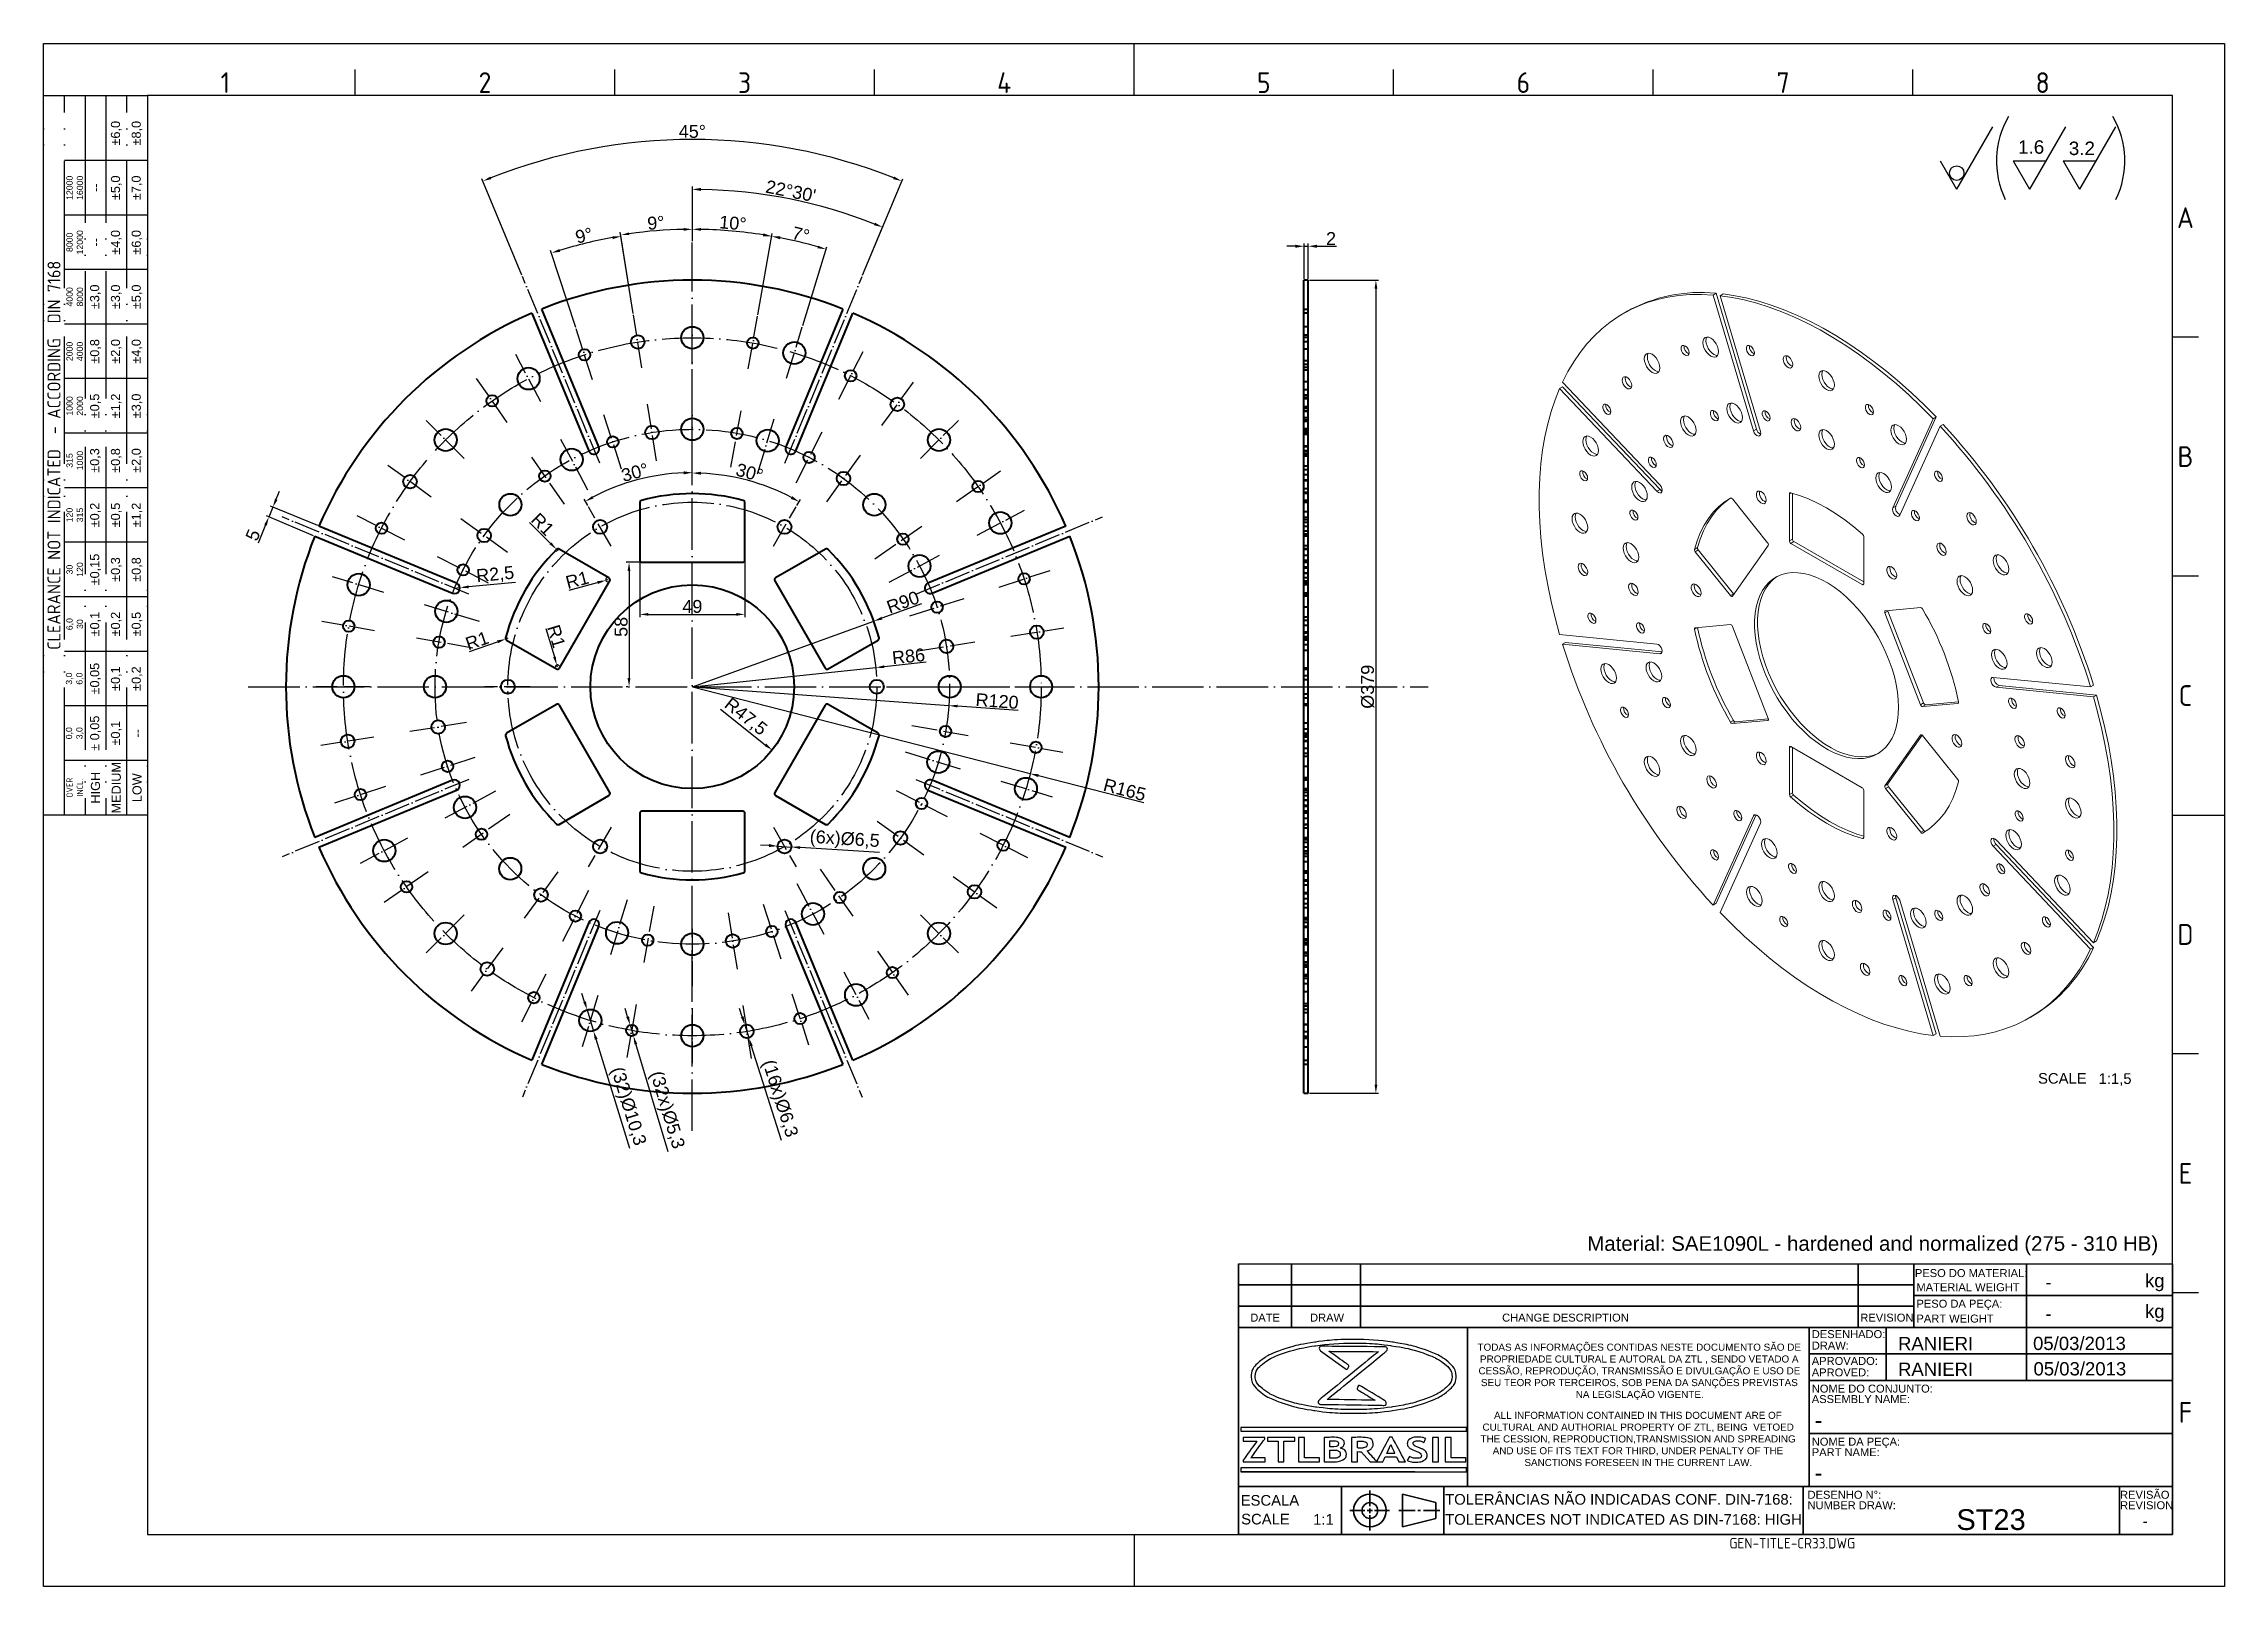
# Model space of a CAD drawing. Header units: millimetres. Extents: x 764 to 1780, y 1208 to 1927.
import ezdxf
from ezdxf.enums import TextEntityAlignment as Align

# ---------------------------------------------------------------- set-up
doc = ezdxf.new("R2010")
doc.units = ezdxf.units.MM
for name, pattern in [('ACAD_ISO02W100', [15, 12, -3]), ('ACAD_ISO04W100', [30, 24, -3, 0, -3]), ('ACAD_ISO05W100', [33, 24, -3, 0, -3, 0, -3])]:
    doc.linetypes.add(name, pattern=pattern)
for name, color, linetype, lineweight in [('AM_0', 7, 'Continuous', 40), ('AM_4', 1, 'ACAD_ISO04W100', 25), ('AM_5', 3, 'Continuous', 25), ('AM_8', 40, 'ACAD_ISO02W100', 35), ('AM_BOR', 2, 'ACAD_ISO05W100', 35)]:
    doc.layers.add(name, color=color, linetype=linetype, lineweight=lineweight)
doc.layers.add('Camada 1', color=7, linetype='Continuous')
doc.styles.add('ACISOTS', font='isocp.shx', dxfattribs={"height": 1})
doc.styles.get("Standard").update_dxf_attribs({"font": 'arial.ttf'})
doc.dimstyles.new('ISO-25', dxfattribs={"dimtxt": 6, "dimasz": 4, "dimexe": 1.25, "dimexo": 0.625, "dimtad": 1, "dimtxsty": 'Standard', "dimcen": 4, "dimadec": 0, "dimazin": 0, "dimtfac": 1, "dimtmove": 0, "dimatfit": 3, "dimfxl": 1, "dimarcsym": 0})

msp = doc.modelspace()

# ---------------------------------------------------------------- texts
at = {"insert": (1483.375, 1371.31), "char_height": 6.81615, "width": 296.03321, "attachment_point": 1}
msp.add_mtext('Material: SAE1090L - hardened and normalized (275 - 310 HB)', dxfattribs=at)
at = {"color": 0, "linetype": 'Continuous', "char_height": 3.29902, "attachment_point": 1}
for s, width, insert in [('\\pi0.32329;TODAS AS INFORMAÇÕES CONTIDAS NESTE DOCUMENTO SÃO DE \\P\\pi1.4653;PROPRIEDADE CULTURAL E AUTORAL DA ZTL , SENDO VETADO A \\P\\pi0.76098;CESSÃO, REPRODUÇÃO, TRANSMISSÃO E DIVULGAÇÃO E USO DE \\P\\pi1.8974;SEU TEOR POR TERCEIROS, SOB PENA DA SANÇÕES PREVISTAS \\P\\pi46.095;NA LEGISLAÇÃO VIGENTE.', 151.11414, (1431.892, 1321.233)), ('\\pi9.8386;ALL INFORMATION CONTAINED IN THIS DOCUMENT ARE OF \\P\\pi4.458;CULTURAL AND AUTHORIAL PROPERTY OF ZTL, BEING  VETOED \\P\\pi3.5253;THE CESSION, REPRODUCTION,TRANSMISSION AND SPREADING \\P\\pi9.2153;AND USE OF ITS TEXT FOR THIRD, UNDER PENALTY OF THE \\P\\pi23.99;SANCTIONS FORESEEN IN THE CURRENT LAW.', 153.63846, (1430.057, 1289.479))]:
    msp.add_mtext_dynamic_manual_height_columns(s, width=width, gutter_width=12.5, heights=[0], dxfattribs=dict(at, insert=insert))
at = {"layer": 'AM_5', "char_height": 6.2709, "attachment_point": 1}
for s, insert in [('1.6', (1684.248, 1882.095)), ('3.2', (1707.899, 1881.488))]:
    msp.add_mtext_dynamic_manual_height_columns(s, width=18.23779, gutter_width=12.5, heights=[0], dxfattribs=dict(at, insert=insert))
at = {"layer": 'AM_8', "color": 0, "linetype": 'Continuous'}
for s, height, p in [('SCALE', 4.9485, (1693.55, 1442.403)), ('1:1,5', 4.9485, (1721.774, 1442.267)), ('PESO DO MATERIAL:', 3.71139, (1636.126, 1352.263)), ('kg', 6.1857, (1743.439, 1347.518)), ('MATERIAL WEIGHT', 3.71139, (1636.845, 1345.69)), ('DATE', 3.7114, (1326.235, 1331.508)), ('DRAW', 3.7114, (1354.117, 1331.508)), ('CHANGE DESCRIPTION', 3.71139, (1443.669, 1331.508)), ('REVISION', 3.7114, (1610.685, 1331.508)), ('PESO DA PEÇA:', 3.71139, (1636.845, 1337.999)), ('PART WEIGHT', 3.71139, (1636.845, 1331.073)), ('kg', 6.1857, (1743.439, 1333.247)), ('DESENHADO:', 3.7114, (1588.05, 1323.815)), ('DRAW:', 3.7114, (1588.05, 1318.477)), ('APROVADO:', 3.7114, (1588.05, 1311.316)), ('APROVED:', 3.7114, (1588.05, 1305.978)), ('NOME DO CONJUNTO:', 3.71139, (1588.05, 1298.426)), ('ASSEMBLY NAME:', 3.71139, (1588.05, 1293.539)), ('NOME DA PEÇA:', 3.71139, (1588.05, 1273.683)), ('PART NAME:', 3.7114, (1588.05, 1268.796)), ('ESCALA', 4.9485, (1321.763, 1245.721)), ('TOLERÂNCIAS NÃO INDICADAS CONF. DIN-7168:', 4.94852, (1417.102, 1246.182)), ('DESENHO N%%d:', 3.71139, (1586.076, 1248.941)), ('REVISÃO', 3.7114, (1731.793, 1248.941)), ('SCALE', 4.9485, (1321.994, 1236.977)), ('1:1', 4.9485, (1355.545, 1236.842)), ('TOLERANCES NOT INDICATED AS DIN-7168: HIGH', 4.94852, (1417.102, 1236.842)), ('NUMBER DRAW:', 3.71139, (1586.076, 1244.054)), ('REVISION', 3.7114, (1731.793, 1244.054))]:
    msp.add_text(s, height=height, dxfattribs=at).set_placement(p)
for p in [(1696.994, 1349.91), (1696.994, 1335.189)]:
    msp.add_attdef('-', text='', height=6.186, dxfattribs=at).set_placement(p, align=Align.MIDDLE_LEFT)
for tag, p, height in [('RANIERI', (1628.255, 1318.185), 6.186), ('05/03/2013', (1691.224, 1318.258), 6.186), ('RANIERI', (1628.25, 1306.214), 6.186), ('05/03/2013', (1691.423, 1306.42), 6.186), ('-', (1589.448, 1281.862), 7.423), ('-', (1589.448, 1257.307), 7.423), ('ST23', (1655.494, 1234.386), 9.677)]:
    msp.add_attdef(tag, p, '', height=height, dxfattribs=at)
at = {"layer": 'AM_8', "color": 0, "linetype": 'Continuous', "style": 'ACISOTS'}
msp.add_attdef('GEN-TITLE-CR33.DWG', (1549.632, 1225.749), '', height=4.949, dxfattribs=at)
at = {"layer": 'AM_8', "color": 0, "linetype": 'Continuous'}
msp.add_attdef('-', text='', height=4.839, dxfattribs=at).set_placement((1743.504, 1238.475), align=Align.MIDDLE_CENTER)

# ---------------------------------------------------------------- blocks, each defined once
blk = doc.blocks.new('A3 ZTL')
for p, q in [((19.57, 280.82), (19.57, 9.78)), ((401.17, 280.82), (19.57, 280.82)), ((401.17, 9.78), (401.17, 280.82)), ((19.57, 9.78), (401.17, 9.78))]:
    blk.add_line(p, q)
at = {"layer": 'AM_BOR', "color": 135, "linetype": 'Continuous', "lineweight": 25}
for p, q in [((0, 0), (0, 290.61)), ((0, 290.61), (410.96, 290.61)), ((410.96, 290.61), (410.96, 0)), ((410.96, 0), (0, 0))]:
    blk.add_line(p, q, dxfattribs=at)
at = {"layer": 'AM_BOR', "color": 135, "lineweight": 25}
for p, q in [((205.48, 280.82), (205.48, 290.61)), ((58.71, 280.82), (58.71, 285.71)), ((107.63, 280.82), (107.63, 285.71)), ((156.56, 280.82), (156.56, 285.71)), ((254.4, 280.82), (254.4, 285.71)), ((303.33, 280.82), (303.33, 285.71)), ((352.25, 280.82), (352.25, 285.71)), ((3.91, 145.3), (3.91, 280.82)), ((7.83, 280.82), (7.83, 145.3)), ((11.74, 280.82), (11.74, 145.3)), ((15.66, 145.3), (15.66, 280.82)), ((19.57, 268.59), (3.91, 268.59)), ((19.57, 258.32), (3.91, 258.32)), ((19.57, 248.04), (3.91, 248.04)), ((19.57, 237.77), (3.91, 237.77)), ((406.07, 235.32), (401.17, 235.32)), ((19.57, 227.5), (3.91, 227.5)), ((19.57, 217.22), (3.91, 217.22)), ((19.57, 206.95), (3.91, 206.95)), ((19.57, 196.67), (3.91, 196.67)), ((406.07, 190.31), (401.17, 190.31)), ((19.57, 186.4), (3.91, 186.4)), ((19.57, 176.13), (3.91, 176.13)), ((19.57, 165.85), (3.91, 165.85)), ((19.57, 155.58), (3.91, 155.58)), ((401.17, 145.3), (410.96, 145.3)), ((406.07, 100.29), (401.17, 100.29)), ((406.07, 55.28), (401.17, 55.28)), ((205.48, 9.78), (205.48, 0))]:
    blk.add_line(p, q, dxfattribs=at)
blk.add_lwpolyline([(19.57, 145.3), (0, 145.3), (0, 280.82), (19.57, 280.82)], close=True, dxfattribs=at)
at = {"layer": 'AM_BOR', "color": 135, "lineweight": 25, "style": 'ACISOTS'}
for s, p in [('1', (34.25, 283.27)), ('2', (83.17, 283.27)), ('3', (132.09, 283.27)), ('4', (181.02, 283.27)), ('5', (229.94, 283.27)), ('6', (278.86, 283.27)), ('7', (327.79, 283.27)), ('8', (376.71, 283.27)), ('A', (403.62, 257.83)), ('B', (403.62, 212.82)), ('C', (403.62, 167.81)), ('D', (403.62, 122.8)), ('E', (403.62, 77.79)), ('F', (403.62, 32.78))]:
    blk.add_text(s, height=3.91, dxfattribs=at).set_placement(p, align=Align.MIDDLE)
at = {"layer": 'AM_BOR', "color": 135, "lineweight": 25, "attachment_point": 5, "rotation": 90}
for s, insert, char_height, width in [('±6,0', (13.7, 273.73), 1.712, 10.274), ('±8,0', (17.61, 273.73), 1.712, 10.274), ('12000\\P16000', (5.87, 263.45), 1.174, 10.274), ('--', (9.78, 263.45), 1.712, 10.274), ('±5,0', (13.7, 263.45), 1.712, 10.274), ('±7,0', (17.61, 263.45), 1.712, 10.274), ('8000\\P12000', (5.87, 253.18), 1.174, 10.274), ('±4,0', (13.7, 253.18), 1.712, 10.274), ('±6,0', (17.61, 253.18), 1.712, 10.274), ('--', (9.78, 253.18), 1.712, 10.274), ('{\\Fisocp.shx|c0;CLEARANCE NOT INDICATED  - ACCORDING  DIN 7168}', (1.96, 213.06), 2.4462, 135.5186), ('4000\\P8000', (5.87, 242.91), 1.174, 10.274), ('±3,0', (9.78, 242.91), 1.712, 10.274), ('±3,0', (13.7, 242.91), 1.712, 10.274), ('±5,0', (17.61, 242.91), 1.712, 10.274), ('2000\\P4000', (5.87, 232.63), 1.174, 10.274), ('±0,8', (9.78, 232.63), 1.712, 10.274), ('±2,0', (13.7, 232.63), 1.712, 10.274), ('±4,0', (17.61, 232.63), 1.712, 10.274), ('1000\\P2000', (5.87, 222.36), 1.174, 10.274), ('±0,5', (9.78, 222.36), 1.712, 10.274), ('±1,2', (13.7, 222.36), 1.712, 10.274), ('±3,0', (17.61, 222.36), 1.712, 10.274), ('315\\P1000', (5.87, 212.08), 1.174, 10.274), ('±0,3', (9.78, 212.08), 1.712, 10.274), ('±0,8', (13.7, 212.08), 1.712, 10.274), ('±2,0', (17.61, 212.08), 1.712, 10.274), ('120\\P315', (5.87, 201.81), 1.174, 10.274), ('±0,2', (9.78, 201.81), 1.712, 10.274), ('±0,5', (13.7, 201.81), 1.712, 10.274), ('±1,2', (17.61, 201.81), 1.712, 10.274), ('±0,15', (9.78, 191.54), 1.712, 10.274), ('±0,3', (13.7, 191.54), 1.712, 10.274), ('±0,8', (17.61, 191.54), 1.712, 10.274), ('30\\P120', (5.87, 191.54), 1.174, 10.274), ('6,0\\P30', (5.87, 181.26), 1.174, 10.274), ('±0,1', (9.78, 181.26), 1.712, 10.274), ('±0,2', (13.7, 181.26), 1.712, 10.274), ('±0,5', (17.61, 181.26), 1.712, 10.274), ('±0,05', (9.78, 170.99), 1.712, 10.274), ('±0,1', (13.7, 170.99), 1.712, 10.274), ('±0,2', (17.61, 170.99), 1.712, 10.274), ('3,0\\P6,0', (5.87, 170.99), 1.174, 10.274), ('0,0\\P3,0', (5.87, 160.71), 1.174, 10.274), ('± 0,05', (9.78, 160.71), 1.712, 10.274), ('\\pt4.69206;±0,1', (13.7, 160.71), 1.7123, 10.274), ('--', (17.61, 160.71), 1.712, 10.274), ('{\\Fisocp.shx|c0;OVER\\PINCL.}', (5.87, 150.44), 1.1742, 10.274), ('HIGH', (9.78, 150.44), 1.712, 10.274), ('MEDIUM', (13.7, 150.44), 1.712, 10.274), ('LOW', (17.61, 150.44), 1.712, 10.274)]:
    blk.add_mtext(s, dxfattribs=dict(at, insert=insert, char_height=char_height, width=width))
blk = doc.blocks.new('*U208')
at = {"layer": 'AM_4', "ltscale": 0.5}
blk.add_line((5.3, -9.2), (-5.3, 9.2), dxfattribs=at)
blk = doc.blocks.new('*U209')
at = {"layer": 'AM_5', "color": 0, "linetype": 'ByBlock', "lineweight": -2, "transparency": 16777216}
blk.add_blockref('*U208', (1022.9, 1702.1), dxfattribs=at)
for p, rotation in [((1109.2, 1702.1), 300.0000000000001), ((979.8, 1627.4), 60.00000000000001), ((1152.4, 1627.4), 240), ((1022.9, 1552.7), 120), ((1109.2, 1552.7), 180)]:
    blk.add_blockref('*U208', p, dxfattribs=dict(at, rotation=rotation))
blk = doc.blocks.new('*D210')
at = {"layer": 'AM_5', "color": 0, "lineweight": -2, "ltscale": 0.5, "transparency": 16777216}
for p, q in [((1353.9, 1816.9), (1386.1, 1816.9)), ((1384.8, 1812.9), (1384.8, 1441.9)), ((1353.9, 1437.9), (1386.1, 1437.9))]:
    blk.add_line(p, q, dxfattribs=at)
at = {"layer": 'AM_5', "color": 0, "ltscale": 0.5, "transparency": 16777216}
for points in [[(1384.2, 1812.9), (1385.5, 1812.9), (1384.8, 1816.9)], [(1384.2, 1441.9), (1385.5, 1441.9), (1384.8, 1437.9)]]:
    blk.add_solid(points, dxfattribs=at)
at = {"layer": 'Defpoints', "color": 0, "ltscale": 0.5, "transparency": 16777216}
for p in [(1353.3, 1816.9), (1353.3, 1437.9), (1384.8, 1437.9)]:
    blk.add_point(p, dxfattribs=at)
at = {"layer": 'AM_5', "color": 0, "ltscale": 0.5, "transparency": 16777216, "insert": (1381, 1627.4), "char_height": 6, "attachment_point": 5, "rotation": 90}
blk.add_mtext('%%c379', dxfattribs=at)
blk = doc.blocks.new('*D211')
at = {"layer": 'AM_5', "color": 0, "lineweight": -2, "ltscale": 0.5, "transparency": 16777216}
for p, q in [((1347.3, 1832.7), (1343.3, 1832.7)), ((1351.3, 1817.5), (1351.3, 1834)), ((1351.3, 1832.7), (1353.3, 1832.7)), ((1353.3, 1817.5), (1353.3, 1834)), ((1357.3, 1832.7), (1366.5, 1832.7))]:
    blk.add_line(p, q, dxfattribs=at)
at = {"layer": 'AM_5', "color": 0, "ltscale": 0.5, "transparency": 16777216}
for points in [[(1347.3, 1833.4), (1347.3, 1832), (1351.3, 1832.7)], [(1357.3, 1833.4), (1357.3, 1832), (1353.3, 1832.7)]]:
    blk.add_solid(points, dxfattribs=at)
at = {"layer": 'Defpoints', "color": 0, "ltscale": 0.5, "transparency": 16777216}
for p in [(1353.3, 1832.7), (1351.3, 1816.9), (1353.3, 1816.9)]:
    blk.add_point(p, dxfattribs=at)
at = {"layer": 'AM_5', "color": 0, "ltscale": 0.5, "transparency": 16777216, "insert": (1363.9, 1836.3), "char_height": 6, "attachment_point": 5}
blk.add_mtext('2', dxfattribs=at)
blk = doc.blocks.new('*D212')
at = {"layer": 'AM_5', "color": 0, "lineweight": -2, "ltscale": 0.5, "transparency": 16777216}
for p, q in [((1066.1, 1835.1), (1066.1, 1841.8)), ((1038.5, 1801.3), (1032.5, 1839.2))]:
    blk.add_line(p, q, dxfattribs=at)
blk.add_arc((1066.1, 1627.4), 213.2, 91.0752, 97.9248, dxfattribs=at)
at = {"layer": 'AM_5', "color": 0, "ltscale": 0.5, "transparency": 16777216}
for points in [[(1062.1, 1841.2), (1062.1, 1839.9), (1066.1, 1840.6)], [(1036.8, 1837.9), (1036.6, 1839.2), (1032.7, 1837.9)]]:
    blk.add_solid(points, dxfattribs=at)
at = {"layer": 'Defpoints', "color": 0, "ltscale": 0.5, "transparency": 16777216}
for p in [(1054.9, 1840.3), (1066.1, 1834.4), (1038.6, 1800.7), (1042.5, 1776), (1066.1, 1420.4)]:
    blk.add_point(p, dxfattribs=at)
at = {"layer": 'AM_5', "color": 0, "ltscale": 0.5, "transparency": 16777216, "insert": (1049.1, 1843.6), "char_height": 6, "attachment_point": 5, "rotation": 4.5}
blk.add_mtext('9°', dxfattribs=at)
blk = doc.blocks.new('*D213')
at = {"layer": 'AM_5', "color": 0, "lineweight": -2, "ltscale": 0.5, "transparency": 16777216}
for p, q in [((1011.7, 1794.8), (1000, 1830.7)), ((1038.5, 1801.3), (1032.6, 1838.6))]:
    blk.add_line(p, q, dxfattribs=at)
blk.add_arc((1066.1, 1627.4), 212.6, 100.0782, 106.9218, dxfattribs=at)
at = {"layer": 'AM_5', "color": 0, "ltscale": 0.5, "transparency": 16777216}
for points in [[(1004.4, 1830.1), (1004, 1831.4), (1000.4, 1829.6)], [(1028.8, 1837.3), (1029, 1836), (1032.8, 1837.3)]]:
    blk.add_solid(points, dxfattribs=at)
at = {"layer": 'Defpoints', "color": 0, "ltscale": 0.5, "transparency": 16777216}
for p in [(1021.9, 1835.3), (1038.6, 1800.7), (1011.9, 1794.3), (1019.6, 1770.5), (1042.5, 1776)]:
    blk.add_point(p, dxfattribs=at)
at = {"layer": 'AM_5', "color": 0, "ltscale": 0.5, "transparency": 16777216, "insert": (1015.6, 1837.7), "char_height": 6, "attachment_point": 5, "rotation": 13.5}
blk.add_mtext('9°', dxfattribs=at)
blk = doc.blocks.new('*D214')
at = {"layer": 'AM_5', "color": 0, "lineweight": -2, "ltscale": 0.5, "transparency": 16777216}
for p, q in [((1066.1, 1835.1), (1066.1, 1841.8)), ((1096.7, 1800.8), (1103.3, 1838.6))]:
    blk.add_line(p, q, dxfattribs=at)
blk.add_arc((1066.1, 1627.4), 213.2, 81.0751, 88.9249, dxfattribs=at)
at = {"layer": 'AM_5', "color": 0, "ltscale": 0.5, "transparency": 16777216}
for points in [[(1070.1, 1839.9), (1070.1, 1841.2), (1066.1, 1840.6)], [(1099.3, 1838.7), (1099, 1837.4), (1103.1, 1837.4)]]:
    blk.add_solid(points, dxfattribs=at)
at = {"layer": 'Defpoints', "color": 0, "ltscale": 0.5, "transparency": 16777216}
for p in [(1066.1, 1834.4), (1090.8, 1839.1), (1096.5, 1800.2), (1092.2, 1775.5), (1066.1, 1420.4)]:
    blk.add_point(p, dxfattribs=at)
at = {"layer": 'AM_5', "color": 0, "ltscale": 0.5, "transparency": 16777216, "insert": (1085, 1843.5), "char_height": 6, "attachment_point": 5, "rotation": 355}
blk.add_mtext('10°', dxfattribs=at)
blk = doc.blocks.new('*D215')
at = {"layer": 'AM_5', "color": 0, "lineweight": -2, "ltscale": 0.5, "transparency": 16777216}
for p, q in [((1096.7, 1800.8), (1103.3, 1838.6)), ((1117.6, 1795.8), (1128.8, 1832.5))]:
    blk.add_line(p, q, dxfattribs=at)
blk.add_arc((1066.1, 1627.4), 213.2, 74.0751, 78.9249, dxfattribs=at)
at = {"layer": 'AM_5', "color": 0, "ltscale": 0.5, "transparency": 16777216}
for points in [[(1106.9, 1836), (1107.1, 1837.3), (1103.1, 1837.3)], [(1124.8, 1833), (1124.4, 1831.8), (1128.4, 1831.3)]]:
    blk.add_solid(points, dxfattribs=at)
at = {"layer": 'Defpoints', "color": 0, "ltscale": 0.5, "transparency": 16777216}
for p in [(1120.1, 1833.6), (1096.5, 1800.2), (1117.4, 1795.2), (1092.2, 1775.5), (1110.1, 1771.3)]:
    blk.add_point(p, dxfattribs=at)
at = {"layer": 'AM_5', "color": 0, "ltscale": 0.5, "transparency": 16777216, "insert": (1116.7, 1838.2), "char_height": 6, "attachment_point": 5, "rotation": 346.5}
blk.add_mtext('7°', dxfattribs=at)
blk = doc.blocks.new('*D216')
at = {"layer": 'AM_5', "color": 0, "lineweight": -2, "ltscale": 0.5, "transparency": 16777216}
for p, q in [((1066.1, 1835.1), (1066.1, 1860.5)), ((1145.5, 1819.3), (1155.3, 1842.7))]:
    blk.add_line(p, q, dxfattribs=at)
blk.add_arc((1066.1, 1627.4), 231.8, 68.4887, 89.0113, dxfattribs=at)
at = {"layer": 'AM_5', "color": 0, "ltscale": 0.5, "transparency": 16777216}
for points in [[(1070.1, 1858.5), (1070.1, 1859.9), (1066.1, 1859.2)], [(1151.3, 1843.7), (1150.8, 1842.5), (1154.8, 1841.6)]]:
    blk.add_solid(points, dxfattribs=at)
at = {"layer": 'Defpoints', "color": 0, "ltscale": 0.5, "transparency": 16777216}
for p in [(1126.1, 1851.3), (1066.1, 1834.4), (1145.3, 1818.7), (1109.3, 1731.7), (1066.1, 1420.4)]:
    blk.add_point(p, dxfattribs=at)
at = {"layer": 'AM_5', "color": 0, "ltscale": 0.5, "transparency": 16777216, "insert": (1112, 1858.4), "char_height": 6, "attachment_point": 5, "rotation": 348.75}
blk.add_mtext("22%%d30'", dxfattribs=at)
blk = doc.blocks.new('*D217')
at = {"layer": 'AM_5', "color": 0, "lineweight": -2, "ltscale": 0.5, "transparency": 16777216}
for p, q in [((986.6, 1819.3), (968, 1864.2)), ((1145.5, 1819.3), (1164.2, 1864.2))]:
    blk.add_line(p, q, dxfattribs=at)
blk.add_arc((1066.1, 1627.4), 255.1, 68.3985, 111.6015, dxfattribs=at)
at = {"layer": 'AM_5', "color": 0, "ltscale": 0.5, "transparency": 16777216}
for points in [[(972.4, 1864), (971.9, 1865.2), (968.5, 1863.1)], [(1160.2, 1865.2), (1159.7, 1864), (1163.7, 1863.1)]]:
    blk.add_solid(points, dxfattribs=at)
at = {"layer": 'Defpoints', "color": 0, "ltscale": 0.5, "transparency": 16777216}
for p in [(1099.4, 1880.3), (986.9, 1818.7), (1145.3, 1818.7), (1022.9, 1731.7), (1109.3, 1731.7)]:
    blk.add_point(p, dxfattribs=at)
at = {"layer": 'AM_5', "color": 0, "ltscale": 0.5, "transparency": 16777216, "insert": (1066.1, 1886.2), "char_height": 6, "attachment_point": 5}
blk.add_mtext('45°', dxfattribs=at)
blk = doc.blocks.new('*D218')
at = {"layer": 'AM_5', "color": 0, "lineweight": -2, "ltscale": 0.5, "transparency": 16777216}
blk.add_line((1017.3, 1711.8), (1015.6, 1714.9), dxfattribs=at)
blk.add_arc((1066.1, 1627.4), 99.8, 92.2975, 117.7025, dxfattribs=at)
at = {"layer": 'AM_5', "color": 0, "ltscale": 0.5, "transparency": 16777216}
for points in [[(1062.1, 1727.8), (1062.1, 1726.4), (1066.1, 1727.2)], [(1020, 1715.1), (1019.4, 1716.3), (1016.2, 1713.8)]]:
    blk.add_solid(points, dxfattribs=at)
at = {"layer": 'Defpoints', "color": 0, "ltscale": 0.5, "transparency": 16777216}
for p in [(1066.1, 1834.4), (1048.8, 1725.7), (1017.6, 1711.3), (1028.2, 1692.9), (1066.1, 1420.4)]:
    blk.add_point(p, dxfattribs=at)
at = {"layer": 'AM_5', "color": 0, "ltscale": 0.5, "transparency": 16777216, "insert": (1039.3, 1727.3), "char_height": 6, "attachment_point": 5, "rotation": 15}
blk.add_mtext('30°', dxfattribs=at)
blk = doc.blocks.new('*D219')
at = {"layer": 'AM_5', "color": 0, "lineweight": -2, "ltscale": 0.5, "transparency": 16777216}
blk.add_line((1114.8, 1711.8), (1116.5, 1714.7), dxfattribs=at)
blk.add_arc((1066.1, 1627.4), 99.6, 62.3017, 87.6983, dxfattribs=at)
at = {"layer": 'AM_5', "color": 0, "ltscale": 0.5, "transparency": 16777216}
for points in [[(1070.1, 1726.2), (1070.1, 1727.6), (1066.1, 1727)], [(1112.7, 1716.2), (1112, 1715), (1115.9, 1713.6)]]:
    blk.add_solid(points, dxfattribs=at)
at = {"layer": 'Defpoints', "color": 0, "ltscale": 0.5, "transparency": 16777216}
for p in [(1066.1, 1834.4), (1100.1, 1721), (1114.5, 1711.3), (1103.9, 1692.9), (1066.1, 1420.4)]:
    blk.add_point(p, dxfattribs=at)
at = {"layer": 'AM_5', "color": 0, "ltscale": 0.5, "transparency": 16777216, "insert": (1092.8, 1727.2), "char_height": 6, "attachment_point": 5, "rotation": 345}
blk.add_mtext('30°', dxfattribs=at)
blk = doc.blocks.new('*D220')
at = {"layer": 'AM_5', "color": 0, "lineweight": -2, "ltscale": 0.5, "transparency": 16777216}
for p, q in [((872.1, 1714.8), (873.6, 1718.5)), ((870.5, 1711.1), (868.6, 1706.5)), ((891.4, 1702.5), (869.4, 1711.6)), ((867.1, 1702.8), (863.6, 1694.3)), ((889.5, 1697.8), (867.5, 1707))]:
    blk.add_line(p, q, dxfattribs=at)
at = {"layer": 'AM_5', "color": 0, "ltscale": 0.5, "transparency": 16777216}
for points in [[(871.5, 1715.1), (872.7, 1714.5), (870.5, 1711.1)], [(866.5, 1703), (867.7, 1702.5), (868.6, 1706.5)]]:
    blk.add_solid(points, dxfattribs=at)
at = {"layer": 'Defpoints', "color": 0, "ltscale": 0.5, "transparency": 16777216}
for p in [(868.6, 1706.5), (892, 1702.2), (890.1, 1697.6)]:
    blk.add_point(p, dxfattribs=at)
at = {"layer": 'AM_5', "color": 0, "ltscale": 0.5, "transparency": 16777216, "insert": (861.2, 1698.1), "char_height": 6, "attachment_point": 5, "rotation": 67.5}
blk.add_mtext('5', dxfattribs=at)
blk = doc.blocks.new('*D221')
at = {"layer": 'AM_5', "color": 0, "lineweight": -2, "ltscale": 0.5, "transparency": 16777216}
for p, q in [((955.2, 1673.3), (957.7, 1673.6)), ((983.6, 1676), (961.7, 1673.9))]:
    blk.add_line(p, q, dxfattribs=at)
at = {"layer": 'AM_5', "color": 0, "ltscale": 0.5, "transparency": 16777216}
blk.add_solid([(961.6, 1674.6), (961.8, 1673.3), (957.7, 1673.6)], dxfattribs=at)
at = {"layer": 'Defpoints', "color": 0, "ltscale": 0.5, "transparency": 16777216}
for p in [(955.2, 1673.3), (957.7, 1673.6)]:
    blk.add_point(p, dxfattribs=at)
at = {"layer": 'AM_5', "color": 0, "ltscale": 0.5, "transparency": 16777216, "insert": (974.2, 1679.4), "char_height": 6, "attachment_point": 5, "rotation": 5.4686}
blk.add_mtext('R2,5', dxfattribs=at)
blk = doc.blocks.new('*D222')
at = {"layer": 'AM_5', "color": 0, "lineweight": -2, "ltscale": 0.5, "transparency": 16777216}
for p, q in [((1041.6, 1685.8), (1041.6, 1659.9)), ((1090.6, 1685.8), (1090.6, 1659.9)), ((1045.6, 1661.1), (1086.6, 1661.1))]:
    blk.add_line(p, q, dxfattribs=at)
at = {"layer": 'AM_5', "color": 0, "ltscale": 0.5, "transparency": 16777216}
for points in [[(1045.6, 1661.8), (1045.6, 1660.5), (1041.6, 1661.1)], [(1086.6, 1661.8), (1086.6, 1660.5), (1090.6, 1661.1)]]:
    blk.add_solid(points, dxfattribs=at)
at = {"layer": 'Defpoints', "color": 0, "ltscale": 0.5, "transparency": 16777216}
for p in [(1041.6, 1686.4), (1090.6, 1686.4), (1090.6, 1661.1)]:
    blk.add_point(p, dxfattribs=at)
at = {"layer": 'AM_5', "color": 0, "ltscale": 0.5, "transparency": 16777216, "insert": (1066.1, 1664.8), "char_height": 6, "attachment_point": 5}
blk.add_mtext('49', dxfattribs=at)
blk = doc.blocks.new('*D223')
at = {"layer": 'AM_5', "color": 0, "lineweight": -2, "ltscale": 0.5, "transparency": 16777216}
for p, q in [((1042, 1685.4), (1035.3, 1685.4)), ((1036.6, 1681.4), (1036.6, 1631.4)), ((1036, 1627.4), (1035.3, 1627.4))]:
    blk.add_line(p, q, dxfattribs=at)
at = {"layer": 'AM_5', "color": 0, "ltscale": 0.5, "transparency": 16777216}
for points in [[(1035.9, 1681.4), (1037.2, 1681.4), (1036.6, 1685.4)], [(1035.9, 1631.4), (1037.2, 1631.4), (1036.6, 1627.4)]]:
    blk.add_solid(points, dxfattribs=at)
at = {"layer": 'Defpoints', "color": 0, "ltscale": 0.5, "transparency": 16777216}
for p in [(1042.6, 1685.4), (1036.6, 1627.4), (1036.6, 1627.4)]:
    blk.add_point(p, dxfattribs=at)
at = {"layer": 'AM_5', "color": 0, "ltscale": 0.5, "transparency": 16777216, "insert": (1032.9, 1655.3), "char_height": 6, "attachment_point": 5, "rotation": 90}
blk.add_mtext('58', dxfattribs=at)
blk = doc.blocks.new('*D224')
at = {"layer": 'AM_5', "color": 0, "lineweight": -2, "ltscale": 0.5, "transparency": 16777216}
for p, q in [((990.2, 1704), (1000, 1694.2)), ((1003.5, 1690.7), (1002.8, 1691.4))]:
    blk.add_line(p, q, dxfattribs=at)
blk.add_arc((1003.5, 1690.7), 1, 134.6898, 206.5064, dxfattribs=at)
at = {"layer": 'AM_5', "color": 0, "ltscale": 0.5, "transparency": 16777216}
blk.add_solid([(1000.4, 1694.7), (999.5, 1693.8), (1002.8, 1691.4)], dxfattribs=at)
at = {"layer": 'Defpoints', "color": 0, "ltscale": 0.5, "transparency": 16777216}
for p in [(1002.8, 1691.4), (1003.5, 1690.7)]:
    blk.add_point(p, dxfattribs=at)
at = {"layer": 'AM_5', "color": 0, "ltscale": 0.5, "transparency": 16777216, "insert": (996.3, 1703.1), "char_height": 6, "attachment_point": 5, "rotation": 314.8866}
blk.add_mtext('R1', dxfattribs=at)
blk = doc.blocks.new('*D225')
at = {"layer": 'AM_5', "color": 0, "lineweight": -2, "ltscale": 0.5, "transparency": 16777216}
for p, q in [((962.2, 1643.9), (975.3, 1648.3)), ((980, 1650), (979, 1649.6))]:
    blk.add_line(p, q, dxfattribs=at)
at = {"layer": 'AM_5', "color": 0, "ltscale": 0.5, "transparency": 16777216}
blk.add_solid([(975, 1649), (975.5, 1647.7), (979, 1649.6)], dxfattribs=at)
at = {"layer": 'Defpoints', "color": 0, "ltscale": 0.5, "transparency": 16777216}
for p in [(979, 1649.6), (980, 1650)]:
    blk.add_point(p, dxfattribs=at)
at = {"layer": 'AM_5', "color": 0, "ltscale": 0.5, "transparency": 16777216, "insert": (965.7, 1648.9), "char_height": 6, "attachment_point": 5, "rotation": 19.0158}
blk.add_mtext('R1', dxfattribs=at)
blk = doc.blocks.new('*D226')
at = {"layer": 'AM_5', "color": 0, "lineweight": -2, "ltscale": 0.5, "transparency": 16777216}
for p, q in [((997.8, 1654.5), (1001.8, 1641.3)), ((1003.2, 1636.6), (1002.9, 1637.5))]:
    blk.add_line(p, q, dxfattribs=at)
blk.add_arc((1003.2, 1636.6), 1, 35.0915, 204.1901, dxfattribs=at)
at = {"layer": 'AM_5', "color": 0, "ltscale": 0.5, "transparency": 16777216}
blk.add_solid([(1002.4, 1641.5), (1001.2, 1641.2), (1002.9, 1637.5)], dxfattribs=at)
at = {"layer": 'Defpoints', "color": 0, "ltscale": 0.5, "transparency": 16777216}
for p in [(1002.9, 1637.5), (1003.2, 1636.6)]:
    blk.add_point(p, dxfattribs=at)
at = {"layer": 'AM_5', "color": 0, "ltscale": 0.5, "transparency": 16777216, "insert": (1002.7, 1650.9), "char_height": 6, "attachment_point": 5, "rotation": 286.7112}
blk.add_mtext('R1', dxfattribs=at)
blk = doc.blocks.new('*D227')
at = {"layer": 'AM_5', "color": 0, "lineweight": -2, "ltscale": 0.5, "transparency": 16777216}
for p, q in [((1008.6, 1672.4), (1021.9, 1676)), ((1026.7, 1677.3), (1025.8, 1677))]:
    blk.add_line(p, q, dxfattribs=at)
blk.add_arc((1026.7, 1677.3), 1, 95.8099, 266.5008, dxfattribs=at)
at = {"layer": 'AM_5', "color": 0, "ltscale": 0.5, "transparency": 16777216}
blk.add_solid([(1021.7, 1676.6), (1022.1, 1675.3), (1025.8, 1677)], dxfattribs=at)
at = {"layer": 'Defpoints', "color": 0, "ltscale": 0.5, "transparency": 16777216}
for p in [(1025.8, 1677), (1026.7, 1677.3)]:
    blk.add_point(p, dxfattribs=at)
at = {"layer": 'AM_5', "color": 0, "ltscale": 0.5, "transparency": 16777216, "insert": (1012.4, 1677.2), "char_height": 6, "attachment_point": 5, "rotation": 14.881}
blk.add_mtext('R1', dxfattribs=at)
blk = doc.blocks.new('*D228')
at = {"layer": 'AM_5', "color": 0, "lineweight": -2, "ltscale": 0.5, "transparency": 16777216}
for p, q in [((1066.1, 1627.4), (1150.7, 1658)), ((1172.9, 1666), (1154.5, 1659.4))]:
    blk.add_line(p, q, dxfattribs=at)
at = {"layer": 'AM_5', "color": 0, "ltscale": 0.5, "transparency": 16777216}
blk.add_solid([(1154.3, 1660), (1154.7, 1658.7), (1150.7, 1658)], dxfattribs=at)
at = {"layer": 'Defpoints', "color": 0, "ltscale": 0.5, "transparency": 16777216}
for p in [(1150.7, 1658), (1066.1, 1627.4)]:
    blk.add_point(p, dxfattribs=at)
at = {"layer": 'AM_5', "color": 0, "ltscale": 0.5, "transparency": 16777216, "insert": (1164.3, 1666.8), "char_height": 6, "attachment_point": 5, "rotation": 19.8735}
blk.add_mtext('R90', dxfattribs=at)
blk = doc.blocks.new('*D229')
at = {"layer": 'AM_5', "color": 0, "lineweight": -2, "ltscale": 0.5, "transparency": 16777216}
for p, q in [((1175.1, 1638.8), (1155.6, 1636.7)), ((1066.1, 1627.4), (1151.6, 1636.3))]:
    blk.add_line(p, q, dxfattribs=at)
at = {"layer": 'AM_5', "color": 0, "ltscale": 0.5, "transparency": 16777216}
blk.add_solid([(1155.5, 1637.4), (1155.7, 1636.1), (1151.6, 1636.3)], dxfattribs=at)
at = {"layer": 'Defpoints', "color": 0, "ltscale": 0.5, "transparency": 16777216}
for p in [(1066.1, 1627.4), (1151.6, 1636.3)]:
    blk.add_point(p, dxfattribs=at)
at = {"layer": 'AM_5', "color": 0, "ltscale": 0.5, "transparency": 16777216, "insert": (1166.9, 1641.6), "char_height": 6, "attachment_point": 5, "rotation": 5.9556}
blk.add_mtext('R86', dxfattribs=at)
blk = doc.blocks.new('*D230')
at = {"layer": 'AM_5', "color": 0, "lineweight": -2, "ltscale": 0.5, "transparency": 16777216}
for p, q in [((1066.1, 1627.4), (1185.7, 1618.6)), ((1218, 1616.3), (1189.7, 1618.4))]:
    blk.add_line(p, q, dxfattribs=at)
at = {"layer": 'AM_5', "color": 0, "ltscale": 0.5, "transparency": 16777216}
blk.add_solid([(1189.8, 1619), (1189.7, 1617.7), (1185.7, 1618.6)], dxfattribs=at)
at = {"layer": 'Defpoints', "color": 0, "ltscale": 0.5, "transparency": 16777216}
for p in [(1066.1, 1627.4), (1185.7, 1618.6)]:
    blk.add_point(p, dxfattribs=at)
at = {"layer": 'AM_5', "color": 0, "ltscale": 0.5, "transparency": 16777216, "insert": (1208.2, 1620.7), "char_height": 6, "attachment_point": 5, "rotation": 355.8125}
blk.add_mtext('R120', dxfattribs=at)
blk = doc.blocks.new('*U231')
at = {"layer": 'AM_0'}
for centre, radius in [((-36.6, -1.4), 2.65), ((-18.3, 3), 3.15), ((0.5, 4.5), 5.15), ((21.3, 2.6), 2.65), ((35.6, -0.8), 5.15)]:
    blk.add_circle(centre, radius, dxfattribs=at)
at = {"layer": 'AM_4', "ltscale": 0.5}
for p, q in [((-32.5, -14.1), (-40.7, 11.3)), ((-16.2, -10.2), (-20.4, 16.2)), ((18.5, -13.2), (23.2, 13.1)), ((30.9, -16.2), (38.7, 9.4))]:
    blk.add_line(p, q, dxfattribs=at)
blk = doc.blocks.new('*U232')
at = {"layer": 'AM_5', "color": 0, "linetype": 'ByBlock', "lineweight": -2, "transparency": 16777216}
blk.add_blockref('*U231', (1065.6, 1742.9), dxfattribs=at)
for p, rotation in [((984.1, 1708.7), 45), ((1147.4, 1709.4), 314.9999999999999), ((950.6, 1626.9), 90), ((1181.6, 1627.9), 270), ((1148.1, 1546.1), 225), ((984.7, 1545.4), 135), ((1066.6, 1511.9), 180)]:
    blk.add_blockref('*U231', p, dxfattribs=dict(at, rotation=rotation))
blk = doc.blocks.new('*D233')
at = {"layer": 'AM_5', "color": 0, "lineweight": -2, "ltscale": 0.5, "transparency": 16777216}
blk.add_line((1079.3, 1616.9), (1100.1, 1600.3), dxfattribs=at)
at = {"layer": 'AM_5', "color": 0, "ltscale": 0.5, "transparency": 16777216}
blk.add_solid([(1100.6, 1600.9), (1099.7, 1599.8), (1103.3, 1597.9)], dxfattribs=at)
at = {"layer": 'Defpoints', "color": 0, "ltscale": 0.5, "transparency": 16777216}
for p in [(1066.1, 1627.4), (1103.3, 1597.9)]:
    blk.add_point(p, dxfattribs=at)
at = {"layer": 'AM_5', "color": 0, "ltscale": 0.5, "transparency": 16777216, "insert": (1090.8, 1613.2), "char_height": 6, "attachment_point": 5, "rotation": 321.5306}
blk.add_mtext('R47,5', dxfattribs=at)
blk = doc.blocks.new('*D234')
at = {"layer": 'AM_5', "color": 0, "lineweight": -2, "ltscale": 0.5, "transparency": 16777216}
for p, q in [((1066.1, 1627.4), (1223.6, 1586.9)), ((1276.6, 1573.3), (1227.5, 1585.9))]:
    blk.add_line(p, q, dxfattribs=at)
at = {"layer": 'AM_5', "color": 0, "ltscale": 0.5, "transparency": 16777216}
blk.add_solid([(1227.7, 1586.6), (1227.3, 1585.3), (1223.6, 1586.9)], dxfattribs=at)
at = {"layer": 'Defpoints', "color": 0, "ltscale": 0.5, "transparency": 16777216}
for p in [(1066.1, 1627.4), (1223.6, 1586.9)]:
    blk.add_point(p, dxfattribs=at)
at = {"layer": 'AM_5', "color": 0, "ltscale": 0.5, "transparency": 16777216, "insert": (1267.7, 1579.4), "char_height": 6, "attachment_point": 5, "rotation": 345.5854}
blk.add_mtext('R165', dxfattribs=at)
blk = doc.blocks.new('*D235')
at = {"layer": 'AM_5', "color": 0, "lineweight": -2, "ltscale": 0.5, "transparency": 16777216}
for p, q in [((1101.8, 1553.4), (1097.9, 1553.6)), ((1105.8, 1553.1), (1112.3, 1552.7)), ((1153.3, 1550.1), (1116.3, 1552.5))]:
    blk.add_line(p, q, dxfattribs=at)
at = {"layer": 'AM_5', "color": 0, "ltscale": 0.5, "transparency": 16777216}
for points in [[(1101.9, 1554.1), (1101.8, 1552.7), (1105.8, 1553.1)], [(1116.4, 1553.1), (1116.3, 1551.8), (1112.3, 1552.7)]]:
    blk.add_solid(points, dxfattribs=at)
at = {"layer": 'Defpoints', "color": 0, "ltscale": 0.5, "transparency": 16777216}
for p in [(1105.8, 1553.1), (1112.3, 1552.7)]:
    blk.add_point(p, dxfattribs=at)
at = {"layer": 'AM_5', "color": 0, "ltscale": 0.5, "transparency": 16777216, "insert": (1137.1, 1555.8), "char_height": 6, "attachment_point": 5, "rotation": 356.3781}
blk.add_mtext('(6x)%%c6,5', dxfattribs=at)
blk = doc.blocks.new('*D236')
at = {"layer": 'AM_5', "color": 0, "lineweight": -2, "ltscale": 0.5, "transparency": 16777216}
for p, q in [((1015.8, 1480.6), (1014.6, 1484.4)), ((1017, 1476.8), (1020, 1466.9)), ((1036.9, 1412.2), (1021.2, 1463.1))]:
    blk.add_line(p, q, dxfattribs=at)
at = {"layer": 'AM_5', "color": 0, "ltscale": 0.5, "transparency": 16777216}
for points in [[(1016.5, 1480.8), (1015.2, 1480.4), (1017, 1476.8)], [(1021.9, 1463.3), (1020.6, 1462.9), (1020, 1466.9)]]:
    blk.add_solid(points, dxfattribs=at)
at = {"layer": 'Defpoints', "color": 0, "ltscale": 0.5, "transparency": 16777216}
for p in [(1017, 1476.8), (1020, 1466.9)]:
    blk.add_point(p, dxfattribs=at)
at = {"layer": 'AM_5', "color": 0, "ltscale": 0.5, "transparency": 16777216, "insert": (1035.7, 1431.7), "char_height": 6, "attachment_point": 5, "rotation": 287.133}
blk.add_mtext('(32)%%C10,3', dxfattribs=at)
blk = doc.blocks.new('*D237')
at = {"layer": 'AM_5', "color": 0, "lineweight": -2, "ltscale": 0.5, "transparency": 16777216}
for p, q in [((1035.9, 1473.6), (1034.8, 1477.4)), ((1037.1, 1469.8), (1038.6, 1464.7)), ((1054.8, 1410.6), (1039.7, 1460.9))]:
    blk.add_line(p, q, dxfattribs=at)
at = {"layer": 'AM_5', "color": 0, "ltscale": 0.5, "transparency": 16777216}
for points in [[(1036.6, 1473.8), (1035.3, 1473.4), (1037.1, 1469.8)], [(1040.4, 1461), (1039.1, 1460.7), (1038.6, 1464.7)]]:
    blk.add_solid(points, dxfattribs=at)
at = {"layer": 'Defpoints', "color": 0, "ltscale": 0.5, "transparency": 16777216}
for p in [(1037.1, 1469.8), (1038.6, 1464.7)]:
    blk.add_point(p, dxfattribs=at)
at = {"layer": 'AM_5', "color": 0, "ltscale": 0.5, "transparency": 16777216, "insert": (1053.8, 1430), "char_height": 6, "attachment_point": 5, "rotation": 286.6969}
blk.add_mtext('(32x)%%c5,3', dxfattribs=at)
blk = doc.blocks.new('*D238')
at = {"layer": 'AM_5', "color": 0, "lineweight": -2, "ltscale": 0.5, "transparency": 16777216}
for p, q in [((1089.4, 1473.6), (1088.1, 1477.4)), ((1090.6, 1469.8), (1092.5, 1463.8)), ((1107.7, 1415.9), (1093.7, 1459.9))]:
    blk.add_line(p, q, dxfattribs=at)
at = {"layer": 'AM_5', "color": 0, "ltscale": 0.5, "transparency": 16777216}
for points in [[(1090, 1473.8), (1088.7, 1473.4), (1090.6, 1469.8)], [(1094.3, 1460.1), (1093.1, 1459.7), (1092.5, 1463.8)]]:
    blk.add_solid(points, dxfattribs=at)
at = {"layer": 'Defpoints', "color": 0, "ltscale": 0.5, "transparency": 16777216}
for p in [(1090.6, 1469.8), (1092.5, 1463.8)]:
    blk.add_point(p, dxfattribs=at)
at = {"layer": 'AM_5', "color": 0, "ltscale": 0.5, "transparency": 16777216, "insert": (1106.4, 1435.3), "char_height": 6, "attachment_point": 5, "rotation": 287.6134}
blk.add_mtext('(16x)%%C6,3', dxfattribs=at)

# ---------------------------------------------------------------- dimensions: what is measured, and where the dimension line sits
at = {"layer": 'AM_5', "ltscale": 0.5}
for base, line1, line2, picture, middle in [((1099.374, 1880.307), ((1109.265, 1731.667), (1145.306, 1818.678)), ((1022.892, 1731.667), (986.851, 1818.678)), '*D217', (1066.079, 1886.166)), ((1021.886, 1835.316), ((1019.596, 1770.464), (1011.867, 1794.251)), ((1042.548, 1775.975), (1038.635, 1800.678)), '*D213', (1015.598, 1837.675)), ((1054.922, 1840.28), ((1042.548, 1775.975), (1038.635, 1800.678)), ((1066.079, 1420.376), (1066.079, 1834.437)), '*D212', (1049.064, 1843.592)), ((1090.828, 1839.148), ((1092.199, 1775.541), (1096.542, 1800.172)), ((1066.079, 1420.376), (1066.079, 1834.437)), '*D214', (1084.98, 1843.453)), ((1120.053, 1833.633), ((1092.199, 1775.541), (1096.542, 1800.172)), ((1110.057, 1771.254), (1117.37, 1795.172)), '*D215', (1116.689, 1838.214)), ((1048.755, 1725.652), ((1066.079, 1420.376), (1066.079, 1834.437)), ((1028.241, 1692.943), (1017.639, 1711.306)), '*D218', (1039.303, 1727.333)), ((1100.136, 1720.978), ((1103.916, 1692.943), (1114.518, 1711.306)), ((1066.079, 1420.376), (1066.079, 1834.437)), '*D219', (1092.806, 1727.155))]:
    dim = msp.add_angular_dim_2l(base=base, line1=line1, line2=line2, dimstyle='ISO-25', dxfattribs=at)
    dim.commit()
    dim.dimension.update_dxf_attribs({"geometry": picture, "text_midpoint": middle})
dim = msp.add_angular_dim_2l(base=(1126.077, 1851.324), line1=((1066.079, 1420.376), (1066.079, 1834.437)), line2=((1109.265, 1731.667), (1145.306, 1818.678)), text="22%%d30'", dimstyle='ISO-25', dxfattribs=at)
dim.commit()
dim.dimension.update_dxf_attribs({"geometry": '*D216', "text_midpoint": (1112.024, 1858.388)})
for base, p1, p2, picture, middle in [((1353.266, 1832.708), (1351.266, 1816.907), (1353.266, 1816.907), '*D211', (1363.878, 1836.345)), ((1090.579, 1661.127), (1041.579, 1686.407), (1090.579, 1686.407), '*D222', (1066.079, 1664.816))]:
    dim = msp.add_linear_dim(base=base, p1=p1, p2=p2, dimstyle='ISO-25', dxfattribs=at)
    dim.commit()
    dim.dimension.update_dxf_attribs({"geometry": picture, "text_midpoint": middle})
dim = msp.add_linear_dim(base=(1384.818, 1437.907), p1=(1353.266, 1816.907), p2=(1353.266, 1437.907), angle=90, text='%%c379', dimstyle='ISO-25', dxfattribs=at)
dim.commit()
dim.dimension.update_dxf_attribs({"geometry": '*D210', "text_midpoint": (1380.961, 1627.407)})
dim = msp.add_aligned_dim(p1=(891.975, 1702.228), p2=(890.062, 1697.609), distance=-23.2, dimstyle='ISO-25', dxfattribs=at)
dim.commit()
dim.dimension.update_dxf_attribs({"geometry": '*D220', "text_midpoint": (861.17, 1698.088)})
for center, mpoint, picture, middle in [((1003.488, 1690.679), (1002.782, 1691.387), '*D224', (996.267, 1703.082)), ((955.237, 1673.319), (957.726, 1673.557), '*D221', (974.226, 1679.387)), ((1026.733, 1677.258), (1025.767, 1677.001), '*D227', (1012.381, 1677.208)), ((1066.079, 1627.407), (1150.719, 1658.002), '*D228', (1164.308, 1666.836)), ((979.988, 1649.976), (979.042, 1649.65), '*D225', (965.677, 1648.891)), ((1003.233, 1636.555), (1002.945, 1637.513), '*D226', (1002.725, 1650.898)), ((1066.079, 1627.407), (1151.614, 1636.33), '*D229', (1166.938, 1641.637))]:
    dim = msp.add_radius_dim(center=center, mpoint=mpoint, dimstyle='ISO-25', dxfattribs=at)
    dim.commit()
    dim.dimension.update_dxf_attribs({"geometry": picture, "text_midpoint": middle})
dim = msp.add_linear_dim(base=(1036.58, 1627.407), p1=(1042.579, 1685.407), p2=(1036.58, 1627.407), angle=90, dimstyle='ISO-25', dxfattribs=at)
dim.commit()
dim.dimension.update_dxf_attribs({"geometry": '*D223', "text_midpoint": (1036.58, 1655.348), "dimtype": 160})
for mpoint, text, picture, middle in [((1185.732, 1618.646), 'R120', '*D230', (1207.881, 1617.024)), ((1223.614, 1586.915), 'R165', '*D234', (1266.781, 1575.82))]:
    dim = msp.add_radius_dim(center=(1066.079, 1627.407), mpoint=mpoint, text=text, dimstyle='ISO-25', dxfattribs=at)
    dim.commit()
    dim.dimension.update_dxf_attribs({"geometry": picture, "text_midpoint": middle, "dimtype": 164})
dim = msp.add_radius_dim(center=(1066.079, 1627.407), mpoint=(1103.268, 1597.857), dimstyle='ISO-25', dxfattribs=at)
dim.commit()
dim.dimension.update_dxf_attribs({"geometry": '*D233', "text_midpoint": (1088.149, 1609.87), "dimtype": 164})
dim = msp.add_diameter_dim_2p(p1=(1105.835, 1553.134), p2=(1112.322, 1552.723), text='(6x)%%c6,5', dimstyle='ISO-25', dxfattribs=at)
dim.commit()
dim.dimension.update_dxf_attribs({"geometry": '*D235', "text_midpoint": (1137.072, 1555.783)})
for p1, p2, text, picture, middle in [((1017.005, 1476.779), (1020.04, 1466.936), '(32)%%C10,3', '*D236', (1031.31, 1430.378)), ((1037.072, 1469.76), (1038.595, 1464.683), '(32x)%%c5,3', '*D237', (1049.41, 1428.627)), ((1090.57, 1469.755), (1092.477, 1463.751), '(16x)%%C6,3', '*D238', (1101.96, 1433.879))]:
    dim = msp.add_diameter_dim_2p(p1=p1, p2=p2, text=text, dimstyle='ISO-25', dxfattribs=at)
    dim.commit()
    dim.dimension.update_dxf_attribs({"geometry": picture, "text_midpoint": middle, "dimtype": 163})

# ---------------------------------------------------------------- linework, layer by layer
at = {"color": 7, "linetype": 'Continuous', "lineweight": 15}
for p, q in [((1542.028, 1809.969), (1543.442, 1810.785)), ((1542.028, 1809.969), (1560.837, 1746.673)), ((1543.442, 1810.785), (1562.251, 1747.49)), ((1546.709, 1810.462), (1545.294, 1809.645)), ((1501.607, 1802.196), (1500.193, 1801.38)), ((1564.104, 1746.35), (1545.294, 1809.645)), ((1517.235, 1721.494), (1471.826, 1769.428)), ((1470.473, 1766.438), (1471.887, 1767.254)), ((1470.473, 1766.438), (1515.882, 1718.503)), ((1471.887, 1767.254), (1517.296, 1719.32)), ((1644.576, 1752.331), (1625.767, 1710.753)), ((1645.99, 1753.148), (1627.181, 1711.569)), ((1644.576, 1752.331), (1645.99, 1753.148)), ((1649.256, 1749.7), (1647.842, 1748.883)), ((1562.251, 1747.49), (1560.837, 1746.673)), ((1629.033, 1707.305), (1647.842, 1748.883)), ((1517.296, 1719.32), (1515.882, 1718.503)), ((1567.467, 1694.534), (1551.03, 1714.981)), ((1577.611, 1717.358), (1577.611, 1695.441)), ((1579.025, 1717.603), (1579.025, 1696.257)), ((1627.181, 1711.569), (1625.767, 1710.753)), ((1533.376, 1691.437), (1534.79, 1692.253)), ((1535.12, 1691.148), (1533.706, 1690.332)), ((1533.706, 1690.332), (1550.143, 1669.884)), ((1535.12, 1691.148), (1551.557, 1670.701)), ((1551.109, 1669.626), (1567.726, 1693.269)), ((1577.611, 1695.441), (1579.025, 1696.257)), ((1579.732, 1695.032), (1578.318, 1694.216)), ((1578.318, 1694.216), (1611.552, 1675.03)), ((1579.732, 1695.032), (1612.259, 1676.255)), ((1612.259, 1675.439), (1612.259, 1697.356)), ((1550.143, 1669.884), (1551.557, 1670.701)), ((1623.558, 1662.67), (1622.144, 1661.854)), ((1622.144, 1661.854), (1638.761, 1619.025)), ((1638.84, 1664.289), (1622.403, 1662.82)), ((1623.558, 1662.67), (1640.175, 1619.842)), ((1515.882, 1647.297), (1470.473, 1651.791)), ((1471.826, 1647.238), (1473.24, 1648.055)), ((1473.24, 1648.055), (1518.287, 1643.596)), ((1534.79, 1654.982), (1533.376, 1654.165)), ((1550.143, 1656.359), (1533.706, 1654.889)), ((1567.726, 1612.674), (1551.109, 1655.502)), ((1471.826, 1647.238), (1517.235, 1642.744)), ((1718.045, 1627.289), (1672.635, 1631.783)), ((1675.403, 1628.047), (1673.988, 1627.23)), ((1673.988, 1627.23), (1719.398, 1622.736)), ((1675.403, 1628.047), (1720.812, 1623.553)), ((1718.045, 1627.289), (1719.459, 1628.106)), ((1638.761, 1619.025), (1640.175, 1619.842)), ((1639.727, 1618.169), (1656.164, 1619.638)), ((1641.141, 1618.985), (1639.727, 1618.169)), ((1641.141, 1618.985), (1656.495, 1620.358)), ((1720.812, 1623.553), (1719.398, 1622.736)), ((1550.179, 1610.856), (1551.594, 1611.672)), ((1551.03, 1610.238), (1567.467, 1611.708)), ((1552.444, 1611.054), (1551.03, 1610.238)), ((1552.444, 1611.054), (1567.798, 1612.427)), ((1577.611, 1599.089), (1577.611, 1577.172)), ((1611.552, 1580.312), (1578.318, 1599.497)), ((1579.025, 1599.089), (1579.025, 1577.988)), ((1638.761, 1604.902), (1622.144, 1581.259)), ((1639.55, 1604.829), (1623.558, 1582.075)), ((1656.164, 1584.195), (1639.727, 1604.643)), ((1577.611, 1577.172), (1579.025, 1577.988)), ((1579.546, 1576.9), (1578.131, 1576.084)), ((1612.259, 1557.17), (1612.259, 1579.087)), ((1622.144, 1581.259), (1623.558, 1582.075)), ((1623.817, 1580.81), (1622.403, 1579.994)), ((1622.403, 1579.994), (1638.84, 1559.546)), ((1623.817, 1580.81), (1640.254, 1560.363)), ((1560.837, 1567.223), (1542.028, 1525.644)), ((1562.102, 1567.708), (1543.442, 1526.46)), ((1545.294, 1522.196), (1564.104, 1563.775)), ((1638.84, 1559.546), (1640.254, 1560.363)), ((1719.398, 1508.09), (1673.988, 1556.024)), ((1674.05, 1553.85), (1672.635, 1553.033)), ((1672.635, 1553.033), (1718.045, 1505.099)), ((1674.05, 1553.85), (1719.459, 1505.915)), ((1543.442, 1526.46), (1542.028, 1525.644)), ((1627.181, 1528.994), (1625.767, 1528.177)), ((1625.767, 1528.177), (1644.576, 1464.882)), ((1627.181, 1528.994), (1645.99, 1465.698)), ((1647.842, 1464.559), (1629.033, 1527.854)), ((1719.459, 1505.915), (1718.045, 1505.099)), ((1719.398, 1508.09), (1720.812, 1508.906)), ((1645.99, 1465.698), (1644.576, 1464.882)), ((1689.677, 1473.147), (1691.092, 1473.964))]:
    msp.add_line(p, q, dxfattribs=at)
at = {"color": 8, "linetype": 'Continuous', "lineweight": 15}
for p, q in [((1578.354, 1717.786), (1577.611, 1717.358)), ((1611.552, 1675.03), (1612.259, 1675.438)), ((1518.191, 1643.296), (1517.235, 1642.744)), ((1656.164, 1619.638), (1656.423, 1619.788)), ((1567.467, 1611.708), (1567.726, 1611.857)), ((1578.318, 1599.497), (1577.611, 1599.089)), ((1639.02, 1605.051), (1638.761, 1604.902)), ((1561.794, 1567.775), (1560.837, 1567.223)), ((1611.739, 1556.682), (1612.234, 1556.968)), ((1640.171, 1559.459), (1639.691, 1559.182))]:
    msp.add_line(p, q, dxfattribs=at)
at = {"linetype": 'Continuous'}
msp.add_line((1320.755, 1358.503), (1756.225, 1358.503), dxfattribs=at)
at = {"color": 7, "linetype": 'Continuous', "lineweight": 15, "flags": 128}
for points in [[(1542.028, 1809.969), (1536.586, 1810.242), (1531.26, 1810.17), (1526.062, 1809.754), (1521, 1808.994), (1516.086, 1807.891), (1511.329, 1806.449), (1506.738, 1804.669), (1502.324, 1802.556), (1498.094, 1800.113), (1494.057, 1797.346), (1490.221, 1794.26), (1486.594, 1790.86), (1483.182, 1787.155), (1479.994, 1783.151), (1477.034, 1778.856), (1474.31, 1774.279), (1471.826, 1769.428)], [(1645.99, 1753.148), (1640.385, 1758.799), (1634.693, 1764.209), (1628.924, 1769.368), (1623.091, 1774.265), (1617.204, 1778.89), (1611.275, 1783.235), (1605.317, 1787.291), (1599.34, 1791.049), (1593.358, 1794.503), (1587.382, 1797.644), (1581.424, 1800.468), (1575.495, 1802.968), (1569.608, 1805.139), (1563.774, 1806.978), (1558.006, 1808.479), (1552.313, 1809.642), (1546.709, 1810.462)], [(1644.576, 1752.331), (1638.971, 1757.982), (1633.279, 1763.392), (1627.51, 1768.551), (1621.676, 1773.448), (1615.789, 1778.074), (1609.861, 1782.419), (1603.902, 1786.475), (1597.926, 1790.233), (1591.944, 1793.686), (1585.968, 1796.828), (1580.01, 1799.652), (1574.081, 1802.152), (1568.194, 1804.323), (1562.36, 1806.161), (1556.591, 1807.663), (1550.899, 1808.825), (1545.294, 1809.645)], [(1544.58, 1783.602), (1544.456, 1784.762), (1544.093, 1785.986), (1543.514, 1787.191), (1542.76, 1788.295), (1541.881, 1789.222), (1540.939, 1789.909), (1539.996, 1790.31), (1539.118, 1790.397), (1538.364, 1790.164), (1537.785, 1789.627), (1537.421, 1788.823), (1537.297, 1787.806), (1537.421, 1786.646), (1537.785, 1785.422), (1538.364, 1784.217), (1539.118, 1783.113), (1539.996, 1782.186), (1540.939, 1781.499), (1541.881, 1781.098), (1542.76, 1781.011), (1543.514, 1781.244), (1544.093, 1781.781), (1544.456, 1782.585), (1544.58, 1783.602)], [(1539.17, 1790.401), (1538.836, 1789.639), (1538.711, 1788.623), (1538.836, 1787.463), (1539.199, 1786.238), (1539.778, 1785.033), (1540.532, 1783.93), (1541.411, 1783.003), (1542.353, 1782.315), (1543.296, 1781.914), (1544.122, 1781.823)], [(1517.249, 1776.026), (1517.125, 1777.186), (1516.761, 1778.41), (1516.182, 1779.615), (1515.428, 1780.719), (1514.55, 1781.646), (1513.607, 1782.333), (1512.665, 1782.734), (1511.786, 1782.821), (1511.032, 1782.588), (1510.453, 1782.051), (1510.09, 1781.247), (1509.966, 1780.23), (1510.09, 1779.07), (1510.453, 1777.846), (1511.032, 1776.641), (1511.786, 1775.537), (1512.665, 1774.61), (1513.607, 1773.923), (1514.55, 1773.522), (1515.428, 1773.435), (1516.182, 1773.668), (1516.761, 1774.205), (1517.125, 1775.009), (1517.249, 1776.026)], [(1511.838, 1782.825), (1511.504, 1782.063), (1511.38, 1781.047), (1511.504, 1779.886), (1511.868, 1778.662), (1512.446, 1777.457), (1513.201, 1776.354), (1514.079, 1775.426), (1515.021, 1774.739), (1515.964, 1774.338), (1516.79, 1774.247)], [(1530.839, 1783.061), (1530.712, 1783.916), (1530.35, 1784.802), (1529.8, 1785.598), (1529.138, 1786.198), (1528.452, 1786.52), (1527.836, 1786.522), (1527.372, 1786.202), (1527.123, 1785.604), (1527.123, 1784.809), (1527.372, 1783.924), (1527.836, 1783.068), (1528.452, 1782.358), (1529.138, 1781.889), (1529.8, 1781.724), (1530.35, 1781.886), (1530.712, 1782.353), (1530.839, 1783.061)], [(1561.267, 1783.014), (1561.141, 1783.869), (1560.778, 1784.755), (1560.229, 1785.551), (1559.566, 1786.151), (1558.881, 1786.473), (1558.264, 1786.475), (1557.8, 1786.155), (1557.552, 1785.557), (1557.552, 1784.762), (1557.8, 1783.877), (1558.264, 1783.021), (1558.881, 1782.311), (1559.566, 1781.842), (1560.229, 1781.677), (1560.778, 1781.839), (1561.141, 1782.306), (1561.267, 1783.014)], [(1579.17, 1777.545), (1579.036, 1778.502), (1578.649, 1779.499), (1578.057, 1780.415), (1577.33, 1781.14), (1576.556, 1781.587), (1575.829, 1781.701), (1575.237, 1781.469), (1574.85, 1780.918), (1574.715, 1780.116), (1574.85, 1779.159), (1575.237, 1778.162), (1575.829, 1777.246), (1576.556, 1776.521), (1577.33, 1776.074), (1578.057, 1775.96), (1578.649, 1776.192), (1579.036, 1776.742), (1579.17, 1777.545)], [(1504.113, 1767.761), (1503.979, 1768.718), (1503.592, 1769.715), (1503, 1770.631), (1502.273, 1771.356), (1501.499, 1771.803), (1500.772, 1771.917), (1500.18, 1771.685), (1499.793, 1771.135), (1499.659, 1770.332), (1499.793, 1769.375), (1500.18, 1768.378), (1500.772, 1767.462), (1501.499, 1766.737), (1502.273, 1766.29), (1503, 1766.176), (1503.592, 1766.408), (1503.979, 1766.959), (1504.113, 1767.761)], [(1598.577, 1767.977), (1598.453, 1769.137), (1598.089, 1770.361), (1597.51, 1771.566), (1596.756, 1772.67), (1595.878, 1773.597), (1594.935, 1774.284), (1593.993, 1774.685), (1593.114, 1774.772), (1592.36, 1774.539), (1591.781, 1774.002), (1591.418, 1773.198), (1591.294, 1772.181), (1591.418, 1771.021), (1591.781, 1769.797), (1592.36, 1768.592), (1593.114, 1767.488), (1593.993, 1766.561), (1594.935, 1765.874), (1595.878, 1765.473), (1596.756, 1765.386), (1597.51, 1765.619), (1598.089, 1766.156), (1598.453, 1766.96), (1598.577, 1767.977)], [(1593.166, 1774.776), (1592.832, 1774.014), (1592.708, 1772.998), (1592.832, 1771.838), (1593.196, 1770.613), (1593.774, 1769.408), (1594.529, 1768.305), (1595.407, 1767.378), (1596.349, 1766.69), (1597.292, 1766.289), (1598.118, 1766.198)], [(1470.473, 1766.438), (1468.381, 1761.173), (1466.542, 1755.662), (1464.958, 1749.914), (1463.634, 1743.942), (1462.571, 1737.757), (1461.772, 1731.372), (1461.239, 1724.8), (1460.972, 1718.053), (1460.972, 1711.145), (1461.239, 1704.09), (1461.772, 1696.901), (1462.571, 1689.594), (1463.634, 1682.183), (1464.958, 1674.681), (1466.542, 1667.106), (1468.381, 1659.471), (1470.473, 1651.791)], [(1494.33, 1755.639), (1494.203, 1756.493), (1493.841, 1757.379), (1493.291, 1758.175), (1492.629, 1758.775), (1491.943, 1759.098), (1491.327, 1759.099), (1490.863, 1758.779), (1490.614, 1758.181), (1490.614, 1757.386), (1490.863, 1756.501), (1491.327, 1755.646), (1491.943, 1754.935), (1492.629, 1754.466), (1493.291, 1754.301), (1493.841, 1754.463), (1494.203, 1754.93), (1494.33, 1755.639)], [(1555.767, 1752.849), (1555.643, 1754.009), (1555.279, 1755.234), (1554.7, 1756.439), (1553.946, 1757.542), (1553.068, 1758.469), (1552.125, 1759.157), (1551.183, 1759.558), (1550.304, 1759.645), (1549.55, 1759.412), (1548.971, 1758.875), (1548.608, 1758.071), (1548.484, 1757.054), (1548.608, 1755.894), (1548.971, 1754.67), (1549.55, 1753.465), (1550.304, 1752.361), (1551.183, 1751.434), (1552.125, 1750.746), (1553.068, 1750.346), (1553.946, 1750.259), (1554.7, 1750.492), (1555.279, 1751.028), (1555.643, 1751.833), (1555.767, 1752.849)], [(1550.356, 1759.649), (1550.022, 1758.887), (1549.898, 1757.87), (1550.022, 1756.71), (1550.386, 1755.486), (1550.964, 1754.281), (1551.719, 1753.177), (1552.597, 1752.25), (1553.539, 1751.563), (1554.482, 1751.162), (1555.308, 1751.071)], [(1534.097, 1746.843), (1533.973, 1748.003), (1533.61, 1749.227), (1533.031, 1750.432), (1532.277, 1751.536), (1531.398, 1752.463), (1530.456, 1753.15), (1529.513, 1753.551), (1528.635, 1753.638), (1527.881, 1753.405), (1527.302, 1752.868), (1526.938, 1752.064), (1526.814, 1751.047), (1526.938, 1749.887), (1527.302, 1748.663), (1527.881, 1747.458), (1528.635, 1746.354), (1529.513, 1745.427), (1530.456, 1744.74), (1531.398, 1744.339), (1532.277, 1744.252), (1533.031, 1744.485), (1533.61, 1745.022), (1533.973, 1745.826), (1534.097, 1746.843)], [(1528.687, 1753.642), (1528.353, 1752.88), (1528.228, 1751.864), (1528.353, 1750.704), (1528.716, 1749.479), (1529.295, 1748.274), (1530.049, 1747.171), (1530.928, 1746.244), (1531.87, 1745.556), (1532.813, 1745.155), (1533.639, 1745.065)], [(1544.506, 1752.632), (1544.379, 1753.487), (1544.017, 1754.373), (1543.467, 1755.169), (1542.805, 1755.769), (1542.119, 1756.091), (1541.503, 1756.093), (1541.039, 1755.773), (1540.79, 1755.175), (1540.79, 1754.38), (1541.039, 1753.495), (1541.503, 1752.639), (1542.119, 1751.929), (1542.805, 1751.46), (1543.467, 1751.295), (1544.017, 1751.457), (1544.379, 1751.924), (1544.506, 1752.632)], [(1568.63, 1752.595), (1568.504, 1753.45), (1568.141, 1754.335), (1567.592, 1755.132), (1566.93, 1755.732), (1566.244, 1756.054), (1565.627, 1756.056), (1565.163, 1755.736), (1564.915, 1755.138), (1564.915, 1754.343), (1565.163, 1753.458), (1565.627, 1752.602), (1566.244, 1751.892), (1566.93, 1751.423), (1567.592, 1751.258), (1568.141, 1751.42), (1568.504, 1751.887), (1568.63, 1752.595)], [(1582.898, 1748.216), (1582.763, 1749.174), (1582.377, 1750.17), (1581.784, 1751.087), (1581.057, 1751.812), (1580.283, 1752.258), (1579.557, 1752.373), (1578.964, 1752.14), (1578.577, 1751.59), (1578.443, 1750.788), (1578.577, 1749.831), (1578.964, 1748.834), (1579.557, 1747.918), (1580.283, 1747.192), (1581.057, 1746.746), (1581.784, 1746.632), (1582.377, 1746.864), (1582.763, 1747.414), (1582.898, 1748.216)], [(1616.781, 1755.45), (1616.655, 1756.304), (1616.292, 1757.19), (1615.743, 1757.986), (1615.08, 1758.586), (1614.395, 1758.909), (1613.778, 1758.91), (1613.314, 1758.59), (1613.065, 1757.992), (1613.065, 1757.197), (1613.314, 1756.312), (1613.778, 1755.457), (1614.395, 1754.746), (1615.08, 1754.277), (1615.743, 1754.112), (1616.292, 1754.274), (1616.655, 1754.741), (1616.781, 1755.45)], [(1632.204, 1742.761), (1632.08, 1743.921), (1631.716, 1745.145), (1631.137, 1746.35), (1630.383, 1747.454), (1629.505, 1748.381), (1628.562, 1749.068), (1627.62, 1749.469), (1626.742, 1749.556), (1625.987, 1749.323), (1625.409, 1748.786), (1625.045, 1747.982), (1624.921, 1746.965), (1625.045, 1745.805), (1625.409, 1744.581), (1625.987, 1743.376), (1626.742, 1742.272), (1627.62, 1741.345), (1628.562, 1740.658), (1629.505, 1740.257), (1630.383, 1740.17), (1631.137, 1740.403), (1631.716, 1740.94), (1632.08, 1741.744), (1632.204, 1742.761)], [(1626.794, 1749.56), (1626.459, 1748.798), (1626.335, 1747.782), (1626.459, 1746.622), (1626.823, 1745.397), (1627.402, 1744.192), (1628.156, 1743.089), (1629.034, 1742.162), (1629.977, 1741.474), (1630.919, 1741.073), (1631.745, 1740.982)], [(1488.587, 1737.488), (1488.463, 1738.648), (1488.099, 1739.873), (1487.521, 1741.078), (1486.766, 1742.181), (1485.888, 1743.108), (1484.946, 1743.796), (1484.003, 1744.197), (1483.125, 1744.284), (1482.371, 1744.051), (1481.792, 1743.514), (1481.428, 1742.71), (1481.304, 1741.693), (1481.428, 1740.533), (1481.792, 1739.309), (1482.371, 1738.104), (1483.125, 1737), (1484.003, 1736.073), (1484.946, 1735.385), (1485.888, 1734.985), (1486.766, 1734.898), (1487.521, 1735.131), (1488.099, 1735.667), (1488.463, 1736.472), (1488.587, 1737.488)], [(1483.177, 1744.288), (1482.842, 1743.526), (1482.718, 1742.509), (1482.842, 1741.349), (1483.206, 1740.125), (1483.785, 1738.92), (1484.539, 1737.816), (1485.417, 1736.889), (1486.36, 1736.202), (1487.302, 1735.801), (1488.129, 1735.71)], [(1523.39, 1740.459), (1523.256, 1741.417), (1522.869, 1742.414), (1522.277, 1743.33), (1521.55, 1744.055), (1520.776, 1744.502), (1520.049, 1744.616), (1519.457, 1744.384), (1519.07, 1743.833), (1518.936, 1743.031), (1519.07, 1742.074), (1519.457, 1741.077), (1520.049, 1740.161), (1520.776, 1739.435), (1521.55, 1738.989), (1522.277, 1738.875), (1522.869, 1739.107), (1523.256, 1739.657), (1523.39, 1740.459)], [(1560.837, 1746.673), (1561.22, 1745.79), (1561.794, 1745.016), (1562.47, 1744.47), (1563.147, 1744.235), (1563.72, 1744.347), (1564.104, 1744.788), (1564.238, 1745.491), (1564.104, 1746.35)], [(1598.577, 1740.461), (1598.453, 1741.621), (1598.089, 1742.846), (1597.51, 1744.051), (1596.756, 1745.154), (1595.878, 1746.081), (1594.935, 1746.769), (1593.993, 1747.17), (1593.114, 1747.257), (1592.36, 1747.024), (1591.781, 1746.487), (1591.418, 1745.683), (1591.294, 1744.666), (1591.418, 1743.506), (1591.781, 1742.282), (1592.36, 1741.077), (1593.114, 1739.973), (1593.993, 1739.046), (1594.935, 1738.358), (1595.878, 1737.958), (1596.756, 1737.871), (1597.51, 1738.104), (1598.089, 1738.64), (1598.453, 1739.445), (1598.577, 1740.461)], [(1593.166, 1747.261), (1592.832, 1746.499), (1592.708, 1745.482), (1592.832, 1744.322), (1593.196, 1743.098), (1593.774, 1741.893), (1594.529, 1740.789), (1595.407, 1739.862), (1596.349, 1739.175), (1597.292, 1738.774), (1598.118, 1738.683)], [(1515.56, 1730.891), (1515.434, 1731.746), (1515.071, 1732.631), (1514.522, 1733.427), (1513.859, 1734.027), (1513.174, 1734.35), (1512.557, 1734.351), (1512.093, 1734.032), (1511.845, 1733.434), (1511.845, 1732.638), (1512.093, 1731.753), (1512.557, 1730.898), (1513.174, 1730.187), (1513.859, 1729.718), (1514.522, 1729.554), (1515.071, 1729.715), (1515.434, 1730.182), (1515.56, 1730.891)], [(1612.644, 1730.741), (1612.517, 1731.596), (1612.154, 1732.481), (1611.605, 1733.278), (1610.943, 1733.878), (1610.257, 1734.2), (1609.64, 1734.201), (1609.177, 1733.882), (1608.928, 1733.284), (1608.928, 1732.488), (1609.177, 1731.603), (1609.64, 1730.748), (1610.257, 1730.038), (1610.943, 1729.568), (1611.605, 1729.404), (1612.154, 1729.566), (1612.517, 1730.032), (1612.644, 1730.741)], [(1483.541, 1724.633), (1483.415, 1725.488), (1483.052, 1726.373), (1482.503, 1727.17), (1481.84, 1727.77), (1481.155, 1728.092), (1480.538, 1728.094), (1480.074, 1727.774), (1479.825, 1727.176), (1479.825, 1726.381), (1480.074, 1725.495), (1480.538, 1724.64), (1481.155, 1723.93), (1481.84, 1723.46), (1482.503, 1723.296), (1483.052, 1723.458), (1483.415, 1723.925), (1483.541, 1724.633)], [(1511.374, 1716.289), (1511.25, 1717.449), (1510.886, 1718.674), (1510.307, 1719.879), (1509.553, 1720.982), (1508.675, 1721.909), (1507.732, 1722.597), (1506.79, 1722.998), (1505.911, 1723.085), (1505.157, 1722.852), (1504.578, 1722.315), (1504.215, 1721.511), (1504.091, 1720.494), (1504.215, 1719.334), (1504.578, 1718.11), (1505.157, 1716.905), (1505.911, 1715.801), (1506.79, 1714.874), (1507.732, 1714.186), (1508.675, 1713.786), (1509.553, 1713.699), (1510.307, 1713.932), (1510.886, 1714.468), (1511.25, 1715.273), (1511.374, 1716.289)], [(1505.963, 1723.089), (1505.629, 1722.327), (1505.505, 1721.31), (1505.629, 1720.15), (1505.993, 1718.926), (1506.571, 1717.721), (1507.326, 1716.617), (1508.204, 1715.69), (1509.146, 1715.003), (1510.089, 1714.602), (1510.915, 1714.511)], [(1515.882, 1718.503), (1516.558, 1717.957), (1517.235, 1717.722), (1517.808, 1717.834), (1518.192, 1718.275), (1518.326, 1718.978), (1518.192, 1719.837), (1517.808, 1720.721), (1517.235, 1721.494)], [(1517.296, 1719.32), (1517.973, 1718.774), (1518.296, 1718.621)], [(1566.828, 1714.304), (1566.703, 1715.238), (1566.343, 1716.214), (1565.786, 1717.127), (1565.094, 1717.878), (1564.34, 1718.385), (1563.606, 1718.594), (1562.973, 1718.482), (1562.508, 1718.061), (1562.263, 1717.376), (1562.263, 1716.503), (1562.508, 1715.535), (1562.973, 1714.577), (1563.606, 1713.734), (1564.34, 1713.096), (1565.094, 1712.733), (1565.786, 1712.684), (1566.343, 1712.954), (1566.703, 1713.514), (1566.828, 1714.304)], [(1625.237, 1720.469), (1625.113, 1721.629), (1624.749, 1722.854), (1624.171, 1724.059), (1623.417, 1725.162), (1622.538, 1726.089), (1621.596, 1726.777), (1620.653, 1727.178), (1619.775, 1727.265), (1619.021, 1727.032), (1618.442, 1726.495), (1618.078, 1725.691), (1617.954, 1724.674), (1618.078, 1723.514), (1618.442, 1722.29), (1619.021, 1721.085), (1619.775, 1719.981), (1620.653, 1719.054), (1621.596, 1718.366), (1622.538, 1717.966), (1623.417, 1717.879), (1624.171, 1718.112), (1624.749, 1718.648), (1625.113, 1719.453), (1625.237, 1720.469)], [(1619.827, 1727.269), (1619.492, 1726.507), (1619.368, 1725.49), (1619.492, 1724.33), (1619.856, 1723.106), (1620.435, 1721.901), (1621.189, 1720.797), (1622.067, 1719.87), (1623.01, 1719.183), (1623.953, 1718.782), (1624.779, 1718.691)], [(1649.025, 1724.378), (1648.898, 1725.232), (1648.536, 1726.118), (1647.986, 1726.914), (1647.324, 1727.514), (1646.638, 1727.837), (1646.022, 1727.838), (1645.558, 1727.518), (1645.309, 1726.92), (1645.309, 1726.125), (1645.558, 1725.24), (1646.022, 1724.384), (1646.638, 1723.674), (1647.324, 1723.205), (1647.986, 1723.04), (1648.536, 1723.202), (1648.898, 1723.669), (1649.025, 1724.378)], [(1483.562, 1701.558), (1483.438, 1702.718), (1483.074, 1703.942), (1482.495, 1705.147), (1481.741, 1706.251), (1480.863, 1707.178), (1479.92, 1707.866), (1478.978, 1708.266), (1478.099, 1708.353), (1477.345, 1708.121), (1476.766, 1707.584), (1476.403, 1706.779), (1476.278, 1705.763), (1476.403, 1704.603), (1476.766, 1703.378), (1477.345, 1702.173), (1478.099, 1701.07), (1478.978, 1700.143), (1479.92, 1699.455), (1480.863, 1699.054), (1481.741, 1698.968), (1482.495, 1699.2), (1483.074, 1699.737), (1483.438, 1700.541), (1483.562, 1701.558)], [(1478.151, 1708.357), (1477.817, 1707.596), (1477.693, 1706.579), (1477.817, 1705.419), (1478.181, 1704.195), (1478.759, 1702.99), (1479.513, 1701.886), (1480.392, 1700.959), (1481.334, 1700.272), (1482.277, 1699.871), (1483.103, 1699.78)], [(1507.007, 1706.309), (1506.88, 1707.163), (1506.518, 1708.049), (1505.968, 1708.845), (1505.306, 1709.445), (1504.62, 1709.768), (1504.004, 1709.769), (1503.54, 1709.449), (1503.291, 1708.851), (1503.291, 1708.056), (1503.54, 1707.171), (1504.004, 1706.316), (1504.62, 1705.605), (1505.306, 1705.136), (1505.968, 1704.971), (1506.518, 1705.133), (1506.88, 1705.6), (1507.007, 1706.309)], [(1550.179, 1715.346), (1547.259, 1713.465), (1544.552, 1711.244), (1542.069, 1708.694), (1539.822, 1705.824), (1537.82, 1702.649), (1536.074, 1699.182), (1534.59, 1695.439), (1533.376, 1691.437)], [(1550.298, 1715.386), (1548.673, 1714.281), (1545.966, 1712.061), (1543.483, 1709.51), (1541.236, 1706.641), (1539.235, 1703.466), (1537.488, 1699.999), (1536.005, 1696.256), (1534.79, 1692.253)], [(1577.611, 1717.358), (1577.62, 1717.485), (1577.648, 1717.598), (1577.694, 1717.693), (1577.756, 1717.769), (1577.833, 1717.824), (1577.923, 1717.855), (1578.023, 1717.862), (1578.131, 1717.845)], [(1611.739, 1698.444), (1607.604, 1701.968), (1603.413, 1705.203), (1599.183, 1708.136), (1594.935, 1710.752), (1590.687, 1713.041), (1586.458, 1714.991), (1582.266, 1716.595), (1578.131, 1717.845)], [(1625.767, 1710.753), (1625.632, 1710.049), (1625.767, 1709.19), (1626.15, 1708.307), (1626.723, 1707.533), (1627.4, 1706.987), (1628.076, 1706.752), (1628.65, 1706.864), (1629.033, 1707.305)], [(1638.207, 1706.106), (1638.081, 1706.961), (1637.718, 1707.846), (1637.169, 1708.643), (1636.506, 1709.243), (1635.821, 1709.565), (1635.204, 1709.567), (1634.74, 1709.247), (1634.491, 1708.649), (1634.491, 1707.854), (1634.74, 1706.968), (1635.204, 1706.113), (1635.821, 1705.403), (1636.506, 1704.933), (1637.169, 1704.769), (1637.718, 1704.931), (1638.081, 1705.398), (1638.207, 1706.106)], [(1664.767, 1704.401), (1664.632, 1705.358), (1664.246, 1706.355), (1663.653, 1707.271), (1662.926, 1707.996), (1662.153, 1708.443), (1661.426, 1708.557), (1660.833, 1708.325), (1660.446, 1707.774), (1660.312, 1706.972), (1660.446, 1706.015), (1660.833, 1705.018), (1661.426, 1704.102), (1662.153, 1703.377), (1662.926, 1702.93), (1663.653, 1702.816), (1664.246, 1703.048), (1664.632, 1703.598), (1664.767, 1704.401)], [(1507.389, 1687.803), (1507.265, 1688.963), (1506.901, 1690.187), (1506.323, 1691.392), (1505.568, 1692.496), (1504.69, 1693.423), (1503.748, 1694.11), (1502.805, 1694.511), (1501.927, 1694.598), (1501.173, 1694.365), (1500.594, 1693.828), (1500.23, 1693.024), (1500.106, 1692.007), (1500.23, 1690.847), (1500.594, 1689.623), (1501.173, 1688.418), (1501.927, 1687.314), (1502.805, 1686.387), (1503.748, 1685.7), (1504.69, 1685.299), (1505.568, 1685.212), (1506.323, 1685.445), (1506.901, 1685.982), (1507.265, 1686.786), (1507.389, 1687.803)], [(1501.979, 1694.602), (1501.644, 1693.84), (1501.52, 1692.824), (1501.644, 1691.664), (1502.008, 1690.439), (1502.587, 1689.234), (1503.341, 1688.131), (1504.219, 1687.204), (1505.162, 1686.516), (1506.104, 1686.115), (1506.931, 1686.025)], [(1650.761, 1690.225), (1650.627, 1691.183), (1650.24, 1692.18), (1649.647, 1693.096), (1648.921, 1693.821), (1648.147, 1694.268), (1647.42, 1694.382), (1646.828, 1694.15), (1646.441, 1693.599), (1646.306, 1692.797), (1646.441, 1691.84), (1646.828, 1690.843), (1647.42, 1689.927), (1648.147, 1689.202), (1648.921, 1688.755), (1649.647, 1688.641), (1650.24, 1688.873), (1650.627, 1689.423), (1650.761, 1690.225)], [(1679.905, 1682.126), (1679.781, 1683.286), (1679.417, 1684.511), (1678.838, 1685.716), (1678.084, 1686.819), (1677.206, 1687.746), (1676.263, 1688.434), (1675.321, 1688.835), (1674.442, 1688.921), (1673.688, 1688.689), (1673.109, 1688.152), (1672.746, 1687.348), (1672.622, 1686.331), (1672.746, 1685.171), (1673.109, 1683.947), (1673.688, 1682.742), (1674.442, 1681.638), (1675.321, 1680.711), (1676.263, 1680.023), (1677.206, 1679.623), (1678.084, 1679.536), (1678.838, 1679.769), (1679.417, 1680.305), (1679.781, 1681.11), (1679.905, 1682.126)], [(1674.494, 1688.925), (1674.16, 1688.164), (1674.036, 1687.147), (1674.16, 1685.987), (1674.524, 1684.763), (1675.102, 1683.558), (1675.857, 1682.454), (1676.735, 1681.527), (1677.677, 1680.84), (1678.62, 1680.439), (1679.446, 1680.348)], [(1483.563, 1680.78), (1483.429, 1681.738), (1483.042, 1682.734), (1482.45, 1683.651), (1481.723, 1684.376), (1480.949, 1684.822), (1480.222, 1684.937), (1479.63, 1684.704), (1479.243, 1684.154), (1479.109, 1683.352), (1479.243, 1682.395), (1479.63, 1681.398), (1480.222, 1680.482), (1480.949, 1679.756), (1481.723, 1679.31), (1482.45, 1679.196), (1483.042, 1679.428), (1483.429, 1679.978), (1483.563, 1680.78)], [(1628.523, 1617.874), (1628.398, 1621.28), (1628.026, 1624.804), (1627.409, 1628.421), (1626.552, 1632.103), (1625.46, 1635.823), (1624.143, 1639.554), (1622.609, 1643.268), (1620.87, 1646.937), (1618.939, 1650.535), (1616.831, 1654.035), (1614.56, 1657.41), (1612.144, 1660.637), (1609.601, 1663.69), (1606.949, 1666.548), (1604.209, 1669.188), (1601.399, 1671.593), (1598.542, 1673.743), (1595.658, 1675.623), (1592.768, 1677.219), (1589.895, 1678.52), (1587.059, 1679.515), (1584.281, 1680.197), (1581.583, 1680.561), (1578.983, 1680.605), (1576.501, 1680.328), (1574.155, 1679.731), (1571.964, 1678.821), (1569.942, 1677.603), (1568.106, 1676.086), (1566.468, 1674.282), (1565.041, 1672.204), (1563.836, 1669.867), (1562.86, 1667.288), (1562.122, 1664.488), (1561.627, 1661.486), (1561.379, 1658.304), (1561.379, 1654.967), (1561.627, 1651.498), (1562.122, 1647.925), (1562.86, 1644.272), (1563.836, 1640.567), (1565.041, 1636.838), (1566.468, 1633.112), (1568.106, 1629.417), (1569.942, 1625.78), (1571.964, 1622.228), (1574.155, 1618.788), (1576.501, 1615.484), (1578.983, 1612.341), (1581.583, 1609.383), (1584.281, 1606.631), (1587.059, 1604.106), (1589.895, 1601.827), (1592.768, 1599.81), (1595.658, 1598.07), (1598.542, 1596.62), (1601.399, 1595.471), (1604.209, 1594.632), (1606.949, 1594.108), (1609.601, 1593.904), (1612.144, 1594.021), (1614.56, 1594.458), (1616.831, 1595.212), (1618.939, 1596.277), (1620.87, 1597.646), (1622.609, 1599.308), (1624.143, 1601.251), (1625.46, 1603.461), (1626.552, 1605.921), (1627.409, 1608.613), (1628.026, 1611.517), (1628.398, 1614.612), (1628.523, 1617.874)], [(1571.905, 1678.791), (1571.357, 1678.419), (1569.52, 1676.903), (1567.883, 1675.098), (1566.455, 1673.02), (1565.25, 1670.683), (1564.274, 1668.105), (1563.536, 1665.304), (1563.041, 1662.302), (1562.793, 1659.12), (1562.793, 1655.783), (1563.041, 1652.315), (1563.536, 1648.741), (1564.274, 1645.088), (1565.25, 1641.384), (1566.455, 1637.655), (1567.883, 1633.929), (1569.52, 1630.234), (1571.357, 1626.597), (1573.378, 1623.045), (1575.57, 1619.604), (1577.915, 1616.3), (1580.397, 1613.157), (1582.997, 1610.199), (1585.696, 1607.447), (1588.473, 1604.923), (1591.309, 1602.643), (1594.183, 1600.626), (1597.072, 1598.886), (1599.956, 1597.437), (1602.813, 1596.288), (1605.623, 1595.449), (1608.364, 1594.925), (1611.015, 1594.721), (1613.559, 1594.838), (1615.975, 1595.275), (1618.245, 1596.029), (1619.38, 1596.553)], [(1627.639, 1679.199), (1627.514, 1680.132), (1627.154, 1681.108), (1626.598, 1682.021), (1625.905, 1682.772), (1625.151, 1683.28), (1624.418, 1683.489), (1623.784, 1683.376), (1623.32, 1682.955), (1623.074, 1682.271), (1623.074, 1681.397), (1623.32, 1680.429), (1623.784, 1679.471), (1624.418, 1678.628), (1625.151, 1677.99), (1625.905, 1677.627), (1626.598, 1677.578), (1627.154, 1677.848), (1627.514, 1678.409), (1627.639, 1679.199)], [(1663.056, 1672.397), (1662.932, 1673.557), (1662.568, 1674.781), (1661.989, 1675.986), (1661.235, 1677.09), (1660.357, 1678.017), (1659.414, 1678.704), (1658.472, 1679.105), (1657.594, 1679.192), (1656.839, 1678.959), (1656.261, 1678.422), (1655.897, 1677.618), (1655.773, 1676.601), (1655.897, 1675.441), (1656.261, 1674.217), (1656.839, 1673.012), (1657.594, 1671.908), (1658.472, 1670.981), (1659.414, 1670.294), (1660.357, 1669.893), (1661.235, 1669.806), (1661.989, 1670.039), (1662.568, 1670.576), (1662.932, 1671.38), (1663.056, 1672.397)], [(1657.646, 1679.196), (1657.311, 1678.434), (1657.187, 1677.418), (1657.311, 1676.258), (1657.675, 1675.033), (1658.254, 1673.828), (1659.008, 1672.725), (1659.886, 1671.797), (1660.829, 1671.11), (1661.771, 1670.709), (1662.597, 1670.618)], [(1507.098, 1671.499), (1506.963, 1672.456), (1506.577, 1673.453), (1505.984, 1674.369), (1505.257, 1675.094), (1504.484, 1675.541), (1503.757, 1675.655), (1503.164, 1675.423), (1502.777, 1674.872), (1502.643, 1674.07), (1502.777, 1673.113), (1503.164, 1672.116), (1503.757, 1671.2), (1504.484, 1670.475), (1505.257, 1670.028), (1505.984, 1669.914), (1506.577, 1670.146), (1506.963, 1670.696), (1507.098, 1671.499)], [(1536.422, 1671.043), (1536.298, 1671.976), (1535.937, 1672.952), (1535.381, 1673.865), (1534.688, 1674.616), (1533.934, 1675.123), (1533.201, 1675.332), (1532.568, 1675.22), (1532.103, 1674.799), (1531.857, 1674.115), (1531.857, 1673.241), (1532.103, 1672.273), (1532.568, 1671.315), (1533.201, 1670.472), (1533.934, 1669.834), (1534.688, 1669.471), (1535.381, 1669.422), (1535.937, 1669.692), (1536.298, 1670.253), (1536.422, 1671.043)], [(1551.109, 1669.626), (1551.028, 1669.542), (1550.927, 1669.491), (1550.809, 1669.475), (1550.68, 1669.493), (1550.543, 1669.546), (1550.404, 1669.631), (1550.269, 1669.746), (1550.143, 1669.884)], [(1551.557, 1670.701), (1551.684, 1670.562), (1551.734, 1670.515)], [(1487.423, 1658.287), (1487.297, 1659.142), (1486.934, 1660.027), (1486.384, 1660.823), (1485.722, 1661.423), (1485.036, 1661.746), (1484.42, 1661.747), (1483.956, 1661.427), (1483.707, 1660.83), (1483.707, 1660.034), (1483.956, 1659.149), (1484.42, 1658.294), (1485.036, 1657.583), (1485.722, 1657.114), (1486.384, 1656.949), (1486.934, 1657.111), (1487.297, 1657.578), (1487.423, 1658.287)], [(1622.144, 1661.854), (1622.087, 1662.033), (1622.056, 1662.207), (1622.051, 1662.369), (1622.074, 1662.514), (1622.122, 1662.636), (1622.196, 1662.729), (1622.29, 1662.792), (1622.403, 1662.82)], [(1623.486, 1662.917), (1623.501, 1662.849), (1623.558, 1662.67)], [(1691.024, 1657.973), (1690.897, 1658.827), (1690.535, 1659.713), (1689.985, 1660.509), (1689.323, 1661.109), (1688.637, 1661.432), (1688.021, 1661.433), (1687.557, 1661.113), (1687.308, 1660.515), (1687.308, 1659.72), (1687.557, 1658.835), (1688.021, 1657.979), (1688.637, 1657.269), (1689.323, 1656.8), (1689.985, 1656.635), (1690.535, 1656.797), (1690.897, 1657.264), (1691.024, 1657.973)], [(1510.085, 1653.707), (1509.958, 1654.562), (1509.595, 1655.448), (1509.046, 1656.244), (1508.384, 1656.844), (1507.698, 1657.166), (1507.081, 1657.168), (1506.618, 1656.848), (1506.369, 1656.25), (1506.369, 1655.455), (1506.618, 1654.57), (1507.081, 1653.714), (1507.698, 1653.004), (1508.384, 1652.535), (1509.046, 1652.37), (1509.595, 1652.532), (1509.958, 1652.999), (1510.085, 1653.707)], [(1517.235, 1642.744), (1517.808, 1642.855), (1518.192, 1643.297), (1518.326, 1644), (1518.192, 1644.859), (1517.808, 1645.742), (1517.235, 1646.516), (1516.558, 1647.062), (1515.882, 1647.297)], [(1533.376, 1654.165), (1533.356, 1654.308), (1533.354, 1654.442), (1533.372, 1654.563), (1533.407, 1654.669), (1533.46, 1654.757), (1533.529, 1654.823), (1533.612, 1654.868), (1533.706, 1654.889)], [(1671.505, 1653.458), (1671.379, 1654.313), (1671.016, 1655.198), (1670.467, 1655.995), (1669.804, 1656.595), (1669.119, 1656.917), (1668.502, 1656.919), (1668.038, 1656.599), (1667.79, 1656.001), (1667.79, 1655.206), (1668.038, 1654.321), (1668.502, 1653.465), (1669.119, 1652.755), (1669.804, 1652.285), (1670.467, 1652.121), (1671.016, 1652.283), (1671.379, 1652.75), (1671.505, 1653.458)], [(1497.024, 1631.433), (1496.9, 1632.593), (1496.537, 1633.818), (1495.958, 1635.023), (1495.204, 1636.126), (1494.325, 1637.053), (1493.383, 1637.741), (1492.44, 1638.142), (1491.562, 1638.229), (1490.808, 1637.996), (1490.229, 1637.459), (1489.865, 1636.655), (1489.741, 1635.638), (1489.865, 1634.478), (1490.229, 1633.254), (1490.808, 1632.049), (1491.562, 1630.945), (1492.44, 1630.018), (1493.383, 1629.33), (1494.325, 1628.93), (1495.204, 1628.843), (1495.958, 1629.076), (1496.537, 1629.612), (1496.9, 1630.417), (1497.024, 1631.433)], [(1491.614, 1638.233), (1491.28, 1637.471), (1491.155, 1636.454), (1491.28, 1635.294), (1491.643, 1634.07), (1492.222, 1632.865), (1492.976, 1631.761), (1493.855, 1630.834), (1494.797, 1630.147), (1495.74, 1629.746), (1496.566, 1629.655)], [(1518.063, 1632.206), (1517.939, 1633.366), (1517.575, 1634.59), (1516.996, 1635.795), (1516.242, 1636.899), (1515.364, 1637.826), (1514.421, 1638.513), (1513.479, 1638.914), (1512.601, 1639.001), (1511.846, 1638.768), (1511.268, 1638.231), (1510.904, 1637.427), (1510.78, 1636.41), (1510.904, 1635.25), (1511.268, 1634.026), (1511.846, 1632.821), (1512.601, 1631.717), (1513.479, 1630.79), (1514.421, 1630.103), (1515.364, 1629.702), (1516.242, 1629.615), (1516.996, 1629.848), (1517.575, 1630.385), (1517.939, 1631.189), (1518.063, 1632.206)], [(1512.653, 1639.005), (1512.318, 1638.243), (1512.194, 1637.227), (1512.318, 1636.067), (1512.682, 1634.842), (1513.261, 1633.637), (1514.015, 1632.534), (1514.893, 1631.607), (1515.836, 1630.919), (1516.778, 1630.518), (1517.604, 1630.427)], [(1679.091, 1638.117), (1678.966, 1639.277), (1678.603, 1640.501), (1678.024, 1641.706), (1677.27, 1642.81), (1676.391, 1643.737), (1675.449, 1644.425), (1674.506, 1644.825), (1673.628, 1644.912), (1672.874, 1644.679), (1672.295, 1644.143), (1671.931, 1643.338), (1671.807, 1642.322), (1671.931, 1641.162), (1672.295, 1639.937), (1672.874, 1638.732), (1673.628, 1637.629), (1674.506, 1636.702), (1675.449, 1636.014), (1676.391, 1635.613), (1677.27, 1635.526), (1678.024, 1635.759), (1678.603, 1636.296), (1678.966, 1637.1), (1679.091, 1638.117)], [(1673.68, 1644.916), (1673.346, 1644.155), (1673.222, 1643.138), (1673.346, 1641.978), (1673.709, 1640.754), (1674.288, 1639.549), (1675.042, 1638.445), (1675.921, 1637.518), (1676.863, 1636.831), (1677.806, 1636.43), (1678.632, 1636.339)], [(1700.129, 1638.889), (1700.005, 1640.049), (1699.641, 1641.274), (1699.062, 1642.479), (1698.308, 1643.582), (1697.43, 1644.51), (1696.487, 1645.197), (1695.545, 1645.598), (1694.667, 1645.685), (1693.912, 1645.452), (1693.334, 1644.915), (1692.97, 1644.111), (1692.846, 1643.094), (1692.97, 1641.934), (1693.334, 1640.71), (1693.912, 1639.505), (1694.667, 1638.401), (1695.545, 1637.474), (1696.487, 1636.787), (1697.43, 1636.386), (1698.308, 1636.299), (1699.062, 1636.532), (1699.641, 1637.069), (1700.005, 1637.873), (1700.129, 1638.889)], [(1694.719, 1645.689), (1694.384, 1644.927), (1694.26, 1643.91), (1694.384, 1642.75), (1694.748, 1641.526), (1695.327, 1640.321), (1696.081, 1639.217), (1696.959, 1638.29), (1697.902, 1637.603), (1698.844, 1637.202), (1699.67, 1637.111)], [(1672.635, 1631.783), (1672.062, 1631.672), (1671.679, 1631.231), (1671.544, 1630.527), (1671.679, 1629.668), (1672.062, 1628.785), (1672.635, 1628.011), (1673.312, 1627.465), (1673.988, 1627.23)], [(1502.594, 1614.391), (1502.468, 1615.246), (1502.105, 1616.131), (1501.556, 1616.928), (1500.893, 1617.528), (1500.207, 1617.85), (1499.591, 1617.852), (1499.127, 1617.532), (1498.878, 1616.934), (1498.878, 1616.139), (1499.127, 1615.254), (1499.591, 1614.398), (1500.207, 1613.688), (1500.893, 1613.219), (1501.556, 1613.054), (1502.105, 1613.216), (1502.468, 1613.683), (1502.594, 1614.391)], [(1522.113, 1618.906), (1521.986, 1619.76), (1521.624, 1620.646), (1521.074, 1621.442), (1520.412, 1622.042), (1519.726, 1622.365), (1519.109, 1622.366), (1518.646, 1622.046), (1518.397, 1621.448), (1518.397, 1620.653), (1518.646, 1619.768), (1519.109, 1618.913), (1519.726, 1618.202), (1520.412, 1617.733), (1521.074, 1617.568), (1521.624, 1617.73), (1521.986, 1618.197), (1522.113, 1618.906)], [(1656.495, 1620.362), (1656.515, 1620.219), (1656.516, 1620.086), (1656.499, 1619.964), (1656.463, 1619.858), (1656.41, 1619.771), (1656.342, 1619.704), (1656.259, 1619.659), (1656.164, 1619.638)], [(1683.533, 1618.656), (1683.407, 1619.511), (1683.044, 1620.397), (1682.495, 1621.193), (1681.832, 1621.793), (1681.147, 1622.115), (1680.53, 1622.117), (1680.066, 1621.797), (1679.818, 1621.199), (1679.818, 1620.404), (1680.066, 1619.519), (1680.53, 1618.663), (1681.147, 1617.953), (1681.832, 1617.484), (1682.495, 1617.319), (1683.044, 1617.481), (1683.407, 1617.948), (1683.533, 1618.656)], [(1706.195, 1614.077), (1706.068, 1614.932), (1705.706, 1615.817), (1705.156, 1616.614), (1704.494, 1617.213), (1703.808, 1617.536), (1703.192, 1617.537), (1702.728, 1617.218), (1702.479, 1616.62), (1702.479, 1615.824), (1702.728, 1614.939), (1703.192, 1614.084), (1703.808, 1613.374), (1704.494, 1612.904), (1705.156, 1612.74), (1705.706, 1612.902), (1706.068, 1613.368), (1706.195, 1614.077)], [(1719.398, 1508.09), (1721.489, 1513.354), (1723.329, 1518.866), (1724.912, 1524.613), (1726.236, 1530.585), (1727.299, 1536.77), (1728.098, 1543.155), (1728.631, 1549.727), (1728.898, 1556.474), (1728.898, 1563.382), (1728.631, 1570.437), (1728.098, 1577.626), (1727.299, 1584.933), (1726.236, 1592.345), (1724.912, 1599.846), (1723.329, 1607.422), (1721.489, 1615.057), (1719.398, 1622.736)], [(1720.812, 1508.906), (1722.903, 1514.171), (1724.743, 1519.682), (1726.326, 1525.43), (1727.651, 1531.402), (1728.713, 1537.586), (1729.512, 1543.971), (1730.046, 1550.544), (1730.313, 1557.291), (1730.313, 1564.199), (1730.046, 1571.254), (1729.512, 1578.442), (1728.713, 1585.75), (1727.651, 1593.161), (1726.326, 1600.662), (1724.743, 1608.238), (1722.903, 1615.873), (1720.812, 1623.553)], [(1567.726, 1612.674), (1567.783, 1612.495), (1567.815, 1612.321), (1567.819, 1612.158), (1567.797, 1612.013), (1567.748, 1611.892), (1567.675, 1611.798), (1567.58, 1611.736), (1567.467, 1611.708)], [(1534.097, 1597.926), (1533.973, 1599.086), (1533.61, 1600.31), (1533.031, 1601.515), (1532.277, 1602.619), (1531.398, 1603.546), (1530.456, 1604.234), (1529.513, 1604.634), (1528.635, 1604.721), (1527.881, 1604.488), (1527.302, 1603.952), (1526.938, 1603.147), (1526.814, 1602.131), (1526.938, 1600.971), (1527.302, 1599.746), (1527.881, 1598.541), (1528.635, 1597.438), (1529.513, 1596.511), (1530.456, 1595.823), (1531.398, 1595.422), (1532.277, 1595.336), (1533.031, 1595.568), (1533.61, 1596.105), (1533.973, 1596.909), (1534.097, 1597.926)], [(1528.687, 1604.725), (1528.353, 1603.964), (1528.228, 1602.947), (1528.353, 1601.787), (1528.716, 1600.563), (1529.295, 1599.358), (1530.049, 1598.254), (1530.928, 1597.327), (1531.87, 1596.64), (1532.813, 1596.239), (1533.639, 1596.148)], [(1566.828, 1592.675), (1566.703, 1593.609), (1566.343, 1594.585), (1565.786, 1595.498), (1565.094, 1596.249), (1564.34, 1596.756), (1563.606, 1596.965), (1562.973, 1596.853), (1562.508, 1596.432), (1562.263, 1595.747), (1562.263, 1594.874), (1562.508, 1593.906), (1562.973, 1592.948), (1563.606, 1592.105), (1564.34, 1591.467), (1565.094, 1591.104), (1565.786, 1591.055), (1566.343, 1591.325), (1566.703, 1591.886), (1566.828, 1592.675)], [(1638.761, 1604.902), (1638.842, 1604.985), (1638.943, 1605.036), (1639.061, 1605.053), (1639.191, 1605.034), (1639.327, 1604.981), (1639.466, 1604.896), (1639.601, 1604.782), (1639.727, 1604.643)], [(1658.044, 1600.831), (1657.92, 1601.765), (1657.56, 1602.741), (1657.003, 1603.654), (1656.31, 1604.405), (1655.557, 1604.912), (1654.823, 1605.121), (1654.19, 1605.009), (1653.725, 1604.588), (1653.48, 1603.903), (1653.48, 1603.03), (1653.725, 1602.062), (1654.19, 1601.104), (1654.823, 1600.261), (1655.557, 1599.623), (1656.31, 1599.26), (1657.003, 1599.211), (1657.56, 1599.481), (1657.92, 1600.042), (1658.044, 1600.831)], [(1687.227, 1600.457), (1687.093, 1601.414), (1686.706, 1602.411), (1686.114, 1603.327), (1685.387, 1604.053), (1684.613, 1604.499), (1683.886, 1604.613), (1683.294, 1604.381), (1682.907, 1603.831), (1682.773, 1603.029), (1682.907, 1602.071), (1683.294, 1601.075), (1683.886, 1600.158), (1684.613, 1599.433), (1685.387, 1598.987), (1686.114, 1598.872), (1686.706, 1599.105), (1687.093, 1599.655), (1687.227, 1600.457)], [(1517.249, 1588.197), (1517.125, 1589.357), (1516.761, 1590.581), (1516.182, 1591.786), (1515.428, 1592.889), (1514.55, 1593.817), (1513.607, 1594.504), (1512.665, 1594.905), (1511.786, 1594.992), (1511.032, 1594.759), (1510.453, 1594.222), (1510.09, 1593.418), (1509.966, 1592.401), (1510.09, 1591.241), (1510.453, 1590.017), (1511.032, 1588.812), (1511.786, 1587.708), (1512.665, 1586.781), (1513.607, 1586.094), (1514.55, 1585.693), (1515.428, 1585.606), (1516.182, 1585.839), (1516.761, 1586.376), (1517.125, 1587.18), (1517.249, 1588.197)], [(1511.838, 1594.996), (1511.504, 1594.234), (1511.38, 1593.217), (1511.504, 1592.057), (1511.868, 1590.833), (1512.446, 1589.628), (1513.201, 1588.524), (1514.079, 1587.597), (1515.021, 1586.91), (1515.964, 1586.509), (1516.79, 1586.418)], [(1689.764, 1582.52), (1689.64, 1583.68), (1689.276, 1584.904), (1688.698, 1586.109), (1687.943, 1587.213), (1687.065, 1588.14), (1686.123, 1588.827), (1685.18, 1589.228), (1684.302, 1589.315), (1683.548, 1589.082), (1682.969, 1588.545), (1682.605, 1587.741), (1682.481, 1586.725), (1682.605, 1585.564), (1682.969, 1584.34), (1683.548, 1583.135), (1684.302, 1582.032), (1685.18, 1581.104), (1686.123, 1580.417), (1687.065, 1580.016), (1687.943, 1579.929), (1688.698, 1580.162), (1689.276, 1580.699), (1689.64, 1581.503), (1689.764, 1582.52)], [(1684.354, 1589.319), (1684.019, 1588.558), (1683.895, 1587.541), (1684.019, 1586.381), (1684.383, 1585.157), (1684.962, 1583.952), (1685.716, 1582.848), (1686.594, 1581.921), (1687.537, 1581.233), (1688.479, 1580.833), (1689.306, 1580.742)], [(1710.762, 1591.175), (1710.627, 1592.133), (1710.241, 1593.129), (1709.648, 1594.046), (1708.921, 1594.771), (1708.147, 1595.217), (1707.421, 1595.332), (1706.828, 1595.1), (1706.441, 1594.549), (1706.307, 1593.747), (1706.441, 1592.79), (1706.828, 1591.793), (1707.421, 1590.877), (1708.147, 1590.151), (1708.921, 1589.705), (1709.648, 1589.591), (1710.241, 1589.823), (1710.627, 1590.373), (1710.762, 1591.175)], [(1543.564, 1581.73), (1543.43, 1582.687), (1543.043, 1583.684), (1542.45, 1584.601), (1541.723, 1585.326), (1540.95, 1585.772), (1540.223, 1585.887), (1539.63, 1585.654), (1539.243, 1585.104), (1539.109, 1584.302), (1539.243, 1583.345), (1539.63, 1582.348), (1540.223, 1581.431), (1540.95, 1580.706), (1541.723, 1580.26), (1542.45, 1580.146), (1543.043, 1580.378), (1543.43, 1580.928), (1543.564, 1581.73)], [(1578.131, 1576.084), (1582.266, 1572.559), (1586.458, 1569.324), (1590.687, 1566.391), (1594.935, 1563.775), (1599.183, 1561.486), (1603.413, 1559.536), (1607.604, 1557.932), (1611.739, 1556.682)], [(1579.546, 1576.9), (1583.681, 1573.376), (1587.872, 1570.14), (1592.101, 1567.208), (1596.349, 1564.591), (1600.598, 1562.303), (1604.827, 1560.352), (1609.018, 1558.749), (1612.259, 1557.74)], [(1639.691, 1559.182), (1642.611, 1561.062), (1645.319, 1563.283), (1647.802, 1565.834), (1650.049, 1568.703), (1652.05, 1571.878), (1653.796, 1575.345), (1655.28, 1579.088), (1656.495, 1583.091)], [(1529.558, 1567.555), (1529.424, 1568.512), (1529.037, 1569.509), (1528.445, 1570.426), (1527.718, 1571.151), (1526.944, 1571.597), (1526.217, 1571.711), (1525.625, 1571.479), (1525.238, 1570.929), (1525.104, 1570.127), (1525.238, 1569.17), (1525.625, 1568.173), (1526.217, 1567.256), (1526.944, 1566.531), (1527.718, 1566.085), (1528.445, 1565.971), (1529.037, 1566.203), (1529.424, 1566.753), (1529.558, 1567.555)], [(1555.411, 1566.258), (1555.284, 1567.112), (1554.922, 1567.998), (1554.372, 1568.794), (1553.71, 1569.394), (1553.024, 1569.717), (1552.408, 1569.718), (1551.944, 1569.398), (1551.695, 1568.8), (1551.695, 1568.005), (1551.944, 1567.12), (1552.408, 1566.265), (1553.024, 1565.554), (1553.71, 1565.085), (1554.372, 1564.92), (1554.922, 1565.082), (1555.284, 1565.549), (1555.411, 1566.258)], [(1564.104, 1563.775), (1564.238, 1564.478), (1564.104, 1565.337), (1563.72, 1566.22), (1563.147, 1566.994), (1562.47, 1567.54), (1561.794, 1567.775), (1561.22, 1567.664), (1560.837, 1567.223)], [(1686.611, 1566.055), (1686.485, 1566.91), (1686.122, 1567.795), (1685.573, 1568.592), (1684.91, 1569.192), (1684.224, 1569.514), (1683.608, 1569.516), (1683.144, 1569.196), (1682.895, 1568.598), (1682.895, 1567.803), (1683.144, 1566.917), (1683.608, 1566.062), (1684.224, 1565.352), (1684.91, 1564.882), (1685.573, 1564.718), (1686.122, 1564.88), (1686.485, 1565.346), (1686.611, 1566.055)], [(1713.592, 1568.765), (1713.468, 1569.925), (1713.104, 1571.149), (1712.525, 1572.354), (1711.771, 1573.458), (1710.893, 1574.385), (1709.95, 1575.072), (1709.008, 1575.473), (1708.129, 1575.56), (1707.375, 1575.327), (1706.797, 1574.79), (1706.433, 1573.986), (1706.309, 1572.969), (1706.433, 1571.809), (1706.797, 1570.585), (1707.375, 1569.38), (1708.129, 1568.276), (1709.008, 1567.349), (1709.95, 1566.662), (1710.893, 1566.261), (1711.771, 1566.174), (1712.525, 1566.407), (1713.104, 1566.944), (1713.468, 1567.748), (1713.592, 1568.765)], [(1708.182, 1575.564), (1707.847, 1574.802), (1707.723, 1573.786), (1707.847, 1572.625), (1708.211, 1571.401), (1708.789, 1570.196), (1709.544, 1569.093), (1710.422, 1568.165), (1711.364, 1567.478), (1712.307, 1567.077), (1713.133, 1566.986)], [(1571.916, 1549.853), (1571.792, 1551.013), (1571.428, 1552.238), (1570.85, 1553.443), (1570.095, 1554.546), (1569.217, 1555.473), (1568.275, 1556.161), (1567.332, 1556.562), (1566.454, 1556.649), (1565.7, 1556.416), (1565.121, 1555.879), (1564.757, 1555.075), (1564.633, 1554.058), (1564.757, 1552.898), (1565.121, 1551.674), (1565.7, 1550.469), (1566.454, 1549.365), (1567.332, 1548.438), (1568.275, 1547.751), (1569.217, 1547.35), (1570.095, 1547.263), (1570.85, 1547.496), (1571.428, 1548.033), (1571.792, 1548.837), (1571.916, 1549.853)], [(1566.506, 1556.653), (1566.171, 1555.891), (1566.047, 1554.874), (1566.171, 1553.714), (1566.535, 1552.49), (1567.114, 1551.285), (1567.868, 1550.181), (1568.746, 1549.254), (1569.689, 1548.567), (1570.631, 1548.166), (1571.457, 1548.075)], [(1612.259, 1557.17), (1612.25, 1557.043), (1612.222, 1556.93), (1612.176, 1556.834), (1612.114, 1556.758), (1612.037, 1556.704), (1611.947, 1556.673), (1611.847, 1556.665), (1611.739, 1556.682)], [(1627.639, 1557.57), (1627.514, 1558.503), (1627.154, 1559.479), (1626.598, 1560.392), (1625.905, 1561.143), (1625.151, 1561.651), (1624.418, 1561.86), (1623.784, 1561.747), (1623.32, 1561.326), (1623.074, 1560.642), (1623.074, 1559.768), (1623.32, 1558.8), (1623.784, 1557.843), (1624.418, 1556.999), (1625.151, 1556.361), (1625.905, 1555.998), (1626.598, 1555.949), (1627.154, 1556.22), (1627.514, 1556.78), (1627.639, 1557.57)], [(1673.988, 1556.024), (1673.312, 1556.57), (1672.635, 1556.805), (1672.062, 1556.694), (1671.679, 1556.253), (1671.544, 1555.549), (1671.679, 1554.69), (1672.062, 1553.807), (1672.635, 1553.033)], [(1685.78, 1554.033), (1685.656, 1555.193), (1685.292, 1556.418), (1684.713, 1557.623), (1683.959, 1558.726), (1683.081, 1559.654), (1682.138, 1560.341), (1681.196, 1560.742), (1680.317, 1560.829), (1679.563, 1560.596), (1678.984, 1560.059), (1678.621, 1559.255), (1678.497, 1558.238), (1678.621, 1557.078), (1678.984, 1555.854), (1679.563, 1554.649), (1680.317, 1553.545), (1681.196, 1552.618), (1682.138, 1551.931), (1683.081, 1551.53), (1683.959, 1551.443), (1684.713, 1551.676), (1685.292, 1552.213), (1685.656, 1553.017), (1685.78, 1554.033)], [(1680.369, 1560.833), (1680.035, 1560.071), (1679.911, 1559.054), (1680.035, 1557.894), (1680.399, 1556.67), (1680.977, 1555.465), (1681.732, 1554.361), (1682.61, 1553.434), (1683.552, 1552.747), (1684.495, 1552.346), (1685.321, 1552.255)], [(1544.593, 1547.986), (1544.467, 1548.841), (1544.104, 1549.726), (1543.555, 1550.523), (1542.892, 1551.123), (1542.207, 1551.445), (1541.59, 1551.447), (1541.126, 1551.127), (1540.877, 1550.529), (1540.877, 1549.734), (1541.126, 1548.849), (1541.59, 1547.993), (1542.207, 1547.283), (1542.892, 1546.814), (1543.555, 1546.649), (1544.104, 1546.811), (1544.467, 1547.278), (1544.593, 1547.986)], [(1710.077, 1547.731), (1709.95, 1548.585), (1709.588, 1549.471), (1709.038, 1550.267), (1708.376, 1550.867), (1707.69, 1551.19), (1707.074, 1551.191), (1706.61, 1550.871), (1706.361, 1550.273), (1706.361, 1549.478), (1706.61, 1548.593), (1707.074, 1547.738), (1707.69, 1547.027), (1708.376, 1546.558), (1709.038, 1546.393), (1709.588, 1546.555), (1709.95, 1547.022), (1710.077, 1547.731)], [(1580.974, 1541.623), (1580.848, 1542.478), (1580.485, 1543.363), (1579.936, 1544.159), (1579.273, 1544.759), (1578.588, 1545.082), (1577.971, 1545.083), (1577.507, 1544.763), (1577.259, 1544.165), (1577.259, 1543.37), (1577.507, 1542.485), (1577.971, 1541.63), (1578.588, 1540.919), (1579.273, 1540.45), (1579.936, 1540.285), (1580.485, 1540.447), (1580.848, 1540.914), (1580.974, 1541.623)], [(1598.577, 1529.861), (1598.453, 1531.021), (1598.089, 1532.246), (1597.51, 1533.451), (1596.756, 1534.554), (1595.878, 1535.482), (1594.935, 1536.169), (1593.993, 1536.57), (1593.114, 1536.657), (1592.36, 1536.424), (1591.781, 1535.887), (1591.418, 1535.083), (1591.294, 1534.066), (1591.418, 1532.906), (1591.781, 1531.682), (1592.36, 1530.477), (1593.114, 1529.373), (1593.993, 1528.446), (1594.935, 1527.759), (1595.878, 1527.358), (1596.756, 1527.271), (1597.51, 1527.504), (1598.089, 1528.041), (1598.453, 1528.845), (1598.577, 1529.861)], [(1593.166, 1536.661), (1592.832, 1535.899), (1592.708, 1534.882), (1592.832, 1533.722), (1593.196, 1532.498), (1593.774, 1531.293), (1594.529, 1530.189), (1595.407, 1529.262), (1596.349, 1528.575), (1597.292, 1528.174), (1598.118, 1528.083)], [(1670.935, 1531.496), (1670.8, 1532.454), (1670.414, 1533.45), (1669.821, 1534.367), (1669.094, 1535.092), (1668.321, 1535.538), (1667.594, 1535.653), (1667.001, 1535.42), (1666.614, 1534.87), (1666.48, 1534.068), (1666.614, 1533.111), (1667.001, 1532.114), (1667.594, 1531.198), (1668.321, 1530.472), (1669.094, 1530.026), (1669.821, 1529.912), (1670.414, 1530.144), (1670.8, 1530.694), (1670.935, 1531.496)], [(1678.058, 1541.473), (1677.931, 1542.328), (1677.569, 1543.213), (1677.019, 1544.009), (1676.357, 1544.609), (1675.671, 1544.932), (1675.055, 1544.933), (1674.591, 1544.613), (1674.342, 1544.016), (1674.342, 1543.22), (1674.591, 1542.335), (1675.055, 1541.48), (1675.671, 1540.769), (1676.357, 1540.3), (1677.019, 1540.136), (1677.569, 1540.297), (1677.931, 1540.764), (1678.058, 1541.473)], [(1708.566, 1532.834), (1708.442, 1533.994), (1708.078, 1535.219), (1707.5, 1536.424), (1706.745, 1537.527), (1705.867, 1538.454), (1704.925, 1539.142), (1703.982, 1539.543), (1703.104, 1539.63), (1702.35, 1539.397), (1701.771, 1538.86), (1701.407, 1538.056), (1701.283, 1537.039), (1701.407, 1535.879), (1701.771, 1534.655), (1702.35, 1533.45), (1703.104, 1532.346), (1703.982, 1531.419), (1704.925, 1530.731), (1705.867, 1530.331), (1706.745, 1530.244), (1707.5, 1530.477), (1708.078, 1531.013), (1708.442, 1531.818), (1708.566, 1532.834)], [(1703.156, 1539.634), (1702.821, 1538.872), (1702.697, 1537.855), (1702.821, 1536.695), (1703.185, 1535.471), (1703.764, 1534.266), (1704.518, 1533.162), (1705.396, 1532.235), (1706.339, 1531.548), (1707.281, 1531.147), (1708.108, 1531.056)], [(1564.95, 1527.562), (1564.825, 1528.722), (1564.462, 1529.946), (1563.883, 1531.151), (1563.129, 1532.255), (1562.25, 1533.182), (1561.308, 1533.87), (1560.365, 1534.27), (1559.487, 1534.357), (1558.733, 1534.124), (1558.154, 1533.588), (1557.79, 1532.783), (1557.666, 1531.767), (1557.79, 1530.607), (1558.154, 1529.382), (1558.733, 1528.177), (1559.487, 1527.074), (1560.365, 1526.147), (1561.308, 1525.459), (1562.25, 1525.058), (1563.129, 1524.971), (1563.883, 1525.204), (1564.462, 1525.741), (1564.825, 1526.545), (1564.95, 1527.562)], [(1559.539, 1534.361), (1559.205, 1533.6), (1559.081, 1532.583), (1559.205, 1531.423), (1559.568, 1530.199), (1560.147, 1528.994), (1560.901, 1527.89), (1561.78, 1526.963), (1562.722, 1526.276), (1563.665, 1525.875), (1564.491, 1525.784)], [(1611.427, 1523.739), (1611.293, 1524.697), (1610.906, 1525.694), (1610.314, 1526.61), (1609.587, 1527.335), (1608.813, 1527.782), (1608.086, 1527.896), (1607.494, 1527.664), (1607.107, 1527.113), (1606.973, 1526.311), (1607.107, 1525.354), (1607.494, 1524.357), (1608.086, 1523.441), (1608.813, 1522.715), (1609.587, 1522.269), (1610.314, 1522.155), (1610.906, 1522.387), (1611.293, 1522.937), (1611.427, 1523.739)], [(1629.033, 1527.854), (1628.65, 1528.737), (1628.076, 1529.511), (1627.4, 1530.057), (1626.723, 1530.292), (1626.15, 1530.181), (1625.767, 1529.74), (1625.632, 1529.036), (1625.767, 1528.177)], [(1627.076, 1530.209), (1627.046, 1529.853), (1627.181, 1528.994)], [(1663.056, 1523.48), (1662.932, 1524.64), (1662.568, 1525.864), (1661.989, 1527.069), (1661.235, 1528.173), (1660.357, 1529.1), (1659.414, 1529.787), (1658.472, 1530.188), (1657.594, 1530.275), (1656.839, 1530.042), (1656.261, 1529.505), (1655.897, 1528.701), (1655.773, 1527.685), (1655.897, 1526.525), (1656.261, 1525.3), (1656.839, 1524.095), (1657.594, 1522.992), (1658.472, 1522.064), (1659.414, 1521.377), (1660.357, 1520.976), (1661.235, 1520.889), (1661.989, 1521.122), (1662.568, 1521.659), (1662.932, 1522.463), (1663.056, 1523.48)], [(1657.646, 1530.279), (1657.311, 1529.518), (1657.187, 1528.501), (1657.311, 1527.341), (1657.675, 1526.117), (1658.254, 1524.912), (1659.008, 1523.808), (1659.886, 1522.881), (1660.829, 1522.193), (1661.771, 1521.793), (1662.597, 1521.702)], [(1545.294, 1522.196), (1550.899, 1516.545), (1556.591, 1511.135), (1562.36, 1505.976), (1568.194, 1501.079), (1574.081, 1496.453), (1580.01, 1492.108), (1585.968, 1488.053), (1591.944, 1484.294), (1597.926, 1480.841), (1603.902, 1477.699), (1609.861, 1474.876), (1615.789, 1472.376), (1621.676, 1470.204), (1627.51, 1468.366), (1633.279, 1466.864), (1638.971, 1465.702), (1644.576, 1464.882)], [(1576.837, 1516.914), (1576.71, 1517.769), (1576.348, 1518.654), (1575.798, 1519.451), (1575.136, 1520.051), (1574.45, 1520.373), (1573.834, 1520.375), (1573.37, 1520.055), (1573.121, 1519.457), (1573.121, 1518.662), (1573.37, 1517.776), (1573.834, 1516.921), (1574.45, 1516.211), (1575.136, 1515.741), (1575.798, 1515.577), (1576.348, 1515.739), (1576.71, 1516.206), (1576.837, 1516.914)], [(1624.987, 1519.769), (1624.861, 1520.623), (1624.498, 1521.509), (1623.949, 1522.305), (1623.287, 1522.905), (1622.601, 1523.228), (1621.984, 1523.229), (1621.52, 1522.909), (1621.272, 1522.311), (1621.272, 1521.516), (1621.52, 1520.631), (1621.984, 1519.776), (1622.601, 1519.065), (1623.287, 1518.596), (1623.949, 1518.431), (1624.498, 1518.593), (1624.861, 1519.06), (1624.987, 1519.769)], [(1641.387, 1517.473), (1641.263, 1518.633), (1640.899, 1519.858), (1640.32, 1521.063), (1639.566, 1522.166), (1638.688, 1523.093), (1637.745, 1523.781), (1636.803, 1524.182), (1635.924, 1524.269), (1635.17, 1524.036), (1634.591, 1523.499), (1634.228, 1522.695), (1634.103, 1521.678), (1634.228, 1520.518), (1634.591, 1519.294), (1635.17, 1518.089), (1635.924, 1516.985), (1636.803, 1516.058), (1637.745, 1515.371), (1638.688, 1514.97), (1639.566, 1514.883), (1640.32, 1515.116), (1640.899, 1515.653), (1641.263, 1516.457), (1641.387, 1517.473)], [(1635.976, 1524.273), (1635.642, 1523.511), (1635.518, 1522.494), (1635.642, 1521.334), (1636.006, 1520.11), (1636.584, 1518.905), (1637.338, 1517.801), (1638.217, 1516.874), (1639.159, 1516.187), (1640.102, 1515.786), (1640.928, 1515.695)], [(1649.112, 1519.731), (1648.985, 1520.586), (1648.623, 1521.471), (1648.073, 1522.268), (1647.411, 1522.868), (1646.725, 1523.19), (1646.109, 1523.192), (1645.645, 1522.872), (1645.396, 1522.274), (1645.396, 1521.479), (1645.645, 1520.594), (1646.109, 1519.738), (1646.725, 1519.028), (1647.411, 1518.559), (1648.073, 1518.394), (1648.623, 1518.556), (1648.985, 1519.023), (1649.112, 1519.731)], [(1699.288, 1516.725), (1699.162, 1517.58), (1698.799, 1518.465), (1698.25, 1519.262), (1697.587, 1519.862), (1696.902, 1520.184), (1696.285, 1520.185), (1695.821, 1519.866), (1695.572, 1519.268), (1695.572, 1518.473), (1695.821, 1517.587), (1696.285, 1516.732), (1696.902, 1516.022), (1697.587, 1515.552), (1698.25, 1515.388), (1698.799, 1515.55), (1699.162, 1516.016), (1699.288, 1516.725)], [(1598.577, 1502.346), (1598.453, 1503.506), (1598.089, 1504.73), (1597.51, 1505.935), (1596.756, 1507.039), (1595.878, 1507.966), (1594.935, 1508.654), (1593.993, 1509.054), (1593.114, 1509.141), (1592.36, 1508.908), (1591.781, 1508.372), (1591.418, 1507.567), (1591.294, 1506.551), (1591.418, 1505.391), (1591.781, 1504.166), (1592.36, 1502.961), (1593.114, 1501.858), (1593.993, 1500.931), (1594.935, 1500.243), (1595.878, 1499.842), (1596.756, 1499.756), (1597.51, 1499.988), (1598.089, 1500.525), (1598.453, 1501.329), (1598.577, 1502.346)], [(1593.166, 1509.145), (1592.832, 1508.384), (1592.708, 1507.367), (1592.832, 1506.207), (1593.196, 1504.983), (1593.774, 1503.778), (1594.529, 1502.674), (1595.407, 1501.747), (1596.349, 1501.06), (1597.292, 1500.659), (1598.118, 1500.568)], [(1647.842, 1464.559), (1653.284, 1464.286), (1658.61, 1464.357), (1663.809, 1464.774), (1668.87, 1465.534), (1673.784, 1466.636), (1678.542, 1468.078), (1683.132, 1469.858), (1687.547, 1471.971), (1691.777, 1474.414), (1695.814, 1477.181), (1699.65, 1480.268), (1703.277, 1483.667), (1706.688, 1487.372), (1709.877, 1491.377), (1712.836, 1495.672), (1715.561, 1500.249), (1718.045, 1505.099)], [(1690.212, 1504.195), (1690.077, 1505.152), (1689.691, 1506.149), (1689.098, 1507.065), (1688.371, 1507.79), (1687.598, 1508.237), (1686.871, 1508.351), (1686.278, 1508.119), (1685.891, 1507.569), (1685.757, 1506.767), (1685.891, 1505.809), (1686.278, 1504.812), (1686.871, 1503.896), (1687.598, 1503.171), (1688.371, 1502.724), (1689.098, 1502.61), (1689.691, 1502.842), (1690.077, 1503.393), (1690.212, 1504.195)], [(1615.155, 1494.411), (1615.021, 1495.368), (1614.634, 1496.365), (1614.041, 1497.281), (1613.314, 1498.007), (1612.541, 1498.453), (1611.814, 1498.567), (1611.221, 1498.335), (1610.834, 1497.785), (1610.7, 1496.983), (1610.834, 1496.025), (1611.221, 1495.029), (1611.814, 1494.112), (1612.541, 1493.387), (1613.314, 1492.941), (1614.041, 1492.826), (1614.634, 1493.059), (1615.021, 1493.609), (1615.155, 1494.411)], [(1679.905, 1494.297), (1679.781, 1495.457), (1679.417, 1496.681), (1678.838, 1497.886), (1678.084, 1498.99), (1677.206, 1499.917), (1676.263, 1500.605), (1675.321, 1501.005), (1674.442, 1501.092), (1673.688, 1500.86), (1673.109, 1500.323), (1672.746, 1499.518), (1672.622, 1498.502), (1672.746, 1497.342), (1673.109, 1496.117), (1673.688, 1494.912), (1674.442, 1493.809), (1675.321, 1492.882), (1676.263, 1492.194), (1677.206, 1491.793), (1678.084, 1491.707), (1678.838, 1491.939), (1679.417, 1492.476), (1679.781, 1493.28), (1679.905, 1494.297)], [(1674.494, 1501.096), (1674.16, 1500.335), (1674.036, 1499.318), (1674.16, 1498.158), (1674.524, 1496.934), (1675.102, 1495.729), (1675.857, 1494.625), (1676.735, 1493.698), (1677.677, 1493.011), (1678.62, 1492.61), (1679.446, 1492.519)], [(1632.351, 1489.349), (1632.224, 1490.204), (1631.862, 1491.089), (1631.312, 1491.886), (1630.65, 1492.486), (1629.964, 1492.808), (1629.348, 1492.81), (1628.884, 1492.49), (1628.635, 1491.892), (1628.635, 1491.097), (1628.884, 1490.212), (1629.348, 1489.356), (1629.964, 1488.646), (1630.65, 1488.177), (1631.312, 1488.012), (1631.862, 1488.174), (1632.224, 1488.641), (1632.351, 1489.349)], [(1652.573, 1486.721), (1652.449, 1487.881), (1652.085, 1489.105), (1651.506, 1490.31), (1650.752, 1491.414), (1649.874, 1492.341), (1648.931, 1493.029), (1647.989, 1493.429), (1647.111, 1493.516), (1646.356, 1493.283), (1645.778, 1492.747), (1645.414, 1491.942), (1645.29, 1490.926), (1645.414, 1489.766), (1645.778, 1488.541), (1646.356, 1487.336), (1647.111, 1486.233), (1647.989, 1485.306), (1648.931, 1484.618), (1649.874, 1484.217), (1650.752, 1484.13), (1651.506, 1484.363), (1652.085, 1484.9), (1652.449, 1485.704), (1652.573, 1486.721)], [(1647.163, 1493.52), (1646.828, 1492.759), (1646.704, 1491.742), (1646.828, 1490.582), (1647.192, 1489.358), (1647.771, 1488.153), (1648.525, 1487.049), (1649.403, 1486.122), (1650.346, 1485.435), (1651.288, 1485.034), (1652.114, 1484.943)], [(1662.779, 1489.302), (1662.652, 1490.157), (1662.29, 1491.043), (1661.74, 1491.839), (1661.078, 1492.439), (1660.392, 1492.761), (1659.776, 1492.763), (1659.312, 1492.443), (1659.063, 1491.845), (1659.063, 1491.05), (1659.312, 1490.165), (1659.776, 1489.309), (1660.392, 1488.599), (1661.078, 1488.13), (1661.74, 1487.965), (1662.29, 1488.127), (1662.652, 1488.594), (1662.779, 1489.302)]]:
    msp.add_lwpolyline(points, dxfattribs=at)
at = {"color": 7, "linetype": 'Continuous', "lineweight": 15}
for centre, radius, start, end in [((1536.099, 1740.37), 70.797, 84.046626, 119.156512), ((1532.17, 1785.993), 3.653, 172.14948, 247.845144), ((1562.599, 1785.946), 3.653, 172.14948, 247.845144), ((1580.348, 1780.796), 4.199, 167.898866, 252.095758), ((1505.291, 1771.012), 4.199, 167.898866, 252.095758), ((1495.661, 1758.571), 3.653, 172.14948, 247.845144), ((1545.837, 1755.564), 3.653, 172.14948, 247.845144), ((1569.962, 1755.527), 3.653, 172.14948, 247.845144), ((1584.075, 1751.468), 4.199, 167.898866, 252.095758), ((1618.112, 1758.382), 3.653, 172.14948, 247.845144), ((1414.885, 1533.322), 318.982, 17.286088, 42.713912), ((1524.568, 1743.711), 4.199, 167.898866, 252.095758), ((1565.704, 1748.367), 3.562, 194.264341, 245.176231), ((1413.47, 1532.506), 318.982, 17.286088, 42.713912), ((1516.892, 1733.823), 3.653, 172.14948, 247.845144), ((1613.975, 1733.673), 3.653, 172.14948, 247.845144), ((1484.872, 1727.565), 3.653, 172.14948, 247.845144), ((1568.046, 1717.661), 4.369, 167.944388, 252.050235), ((1650.356, 1727.31), 3.653, 172.14948, 247.845144), ((1508.338, 1709.241), 3.653, 172.14948, 247.845144), ((1550.372, 1714.619), 0.752, 28.814619, 104.800984), ((1630.403, 1710.733), 3.329, 165.45849, 248.49141), ((1639.538, 1709.038), 3.653, 172.14948, 247.845144), ((1665.944, 1707.652), 4.199, 167.898866, 252.095758), ((1610.694, 1697.275), 1.567, 2.933964, 48.191078), ((1534.738, 1691.242), 1.376, 171.86926, 221.429306), ((1536.152, 1692.059), 1.376, 171.86926, 221.429306), ((1566.621, 1693.702), 1.187, 338.605442, 44.523873), ((1579.146, 1695.51), 1.537, 182.605478, 237.394522), ((1580.56, 1696.327), 1.537, 182.605478, 237.394522), ((1651.939, 1693.477), 4.199, 167.898866, 252.095758), ((1484.741, 1684.032), 4.199, 167.898866, 252.095758), ((1628.857, 1682.555), 4.369, 167.944388, 252.050235), ((1508.275, 1674.75), 4.199, 167.898866, 252.095758), ((1537.64, 1674.399), 4.369, 167.944388, 252.050235), ((1611.828, 1675.369), 0.437, 230.796715, 9.214037), ((1488.754, 1661.219), 3.653, 172.14948, 247.845144), ((1638.726, 1663.238), 1.058, 24.213476, 83.817017), ((1515.995, 1590.764), 143.584, 11.895958, 30.515402), ((1692.355, 1660.905), 3.653, 172.14948, 247.845144), ((1511.416, 1656.639), 3.653, 172.14948, 247.845144), ((1673.876, 1683.763), 143.584, 191.895958, 210.515402), ((1675.29, 1684.58), 143.584, 191.895958, 210.515402), ((1549.966, 1655.186), 1.186, 15.473502, 81.399333), ((1672.837, 1656.39), 3.653, 172.14948, 247.845144), ((1776.4, 1742.021), 318.982, 197.286088, 222.713912), ((1676.29, 1631.255), 3.329, 171.500384, 254.542916), ((1503.925, 1617.323), 3.653, 172.14948, 247.845144), ((1523.444, 1621.838), 3.653, 172.14948, 247.845144), ((1639.905, 1619.342), 1.186, 195.473502, 261.399333), ((1641.319, 1620.158), 1.186, 195.473502, 261.399333), ((1684.865, 1621.588), 3.653, 172.14948, 247.845144), ((1707.526, 1617.009), 3.653, 172.14948, 247.845144), ((1551.144, 1611.29), 1.058, 204.213476, 263.817017), ((1552.558, 1612.106), 1.058, 204.213476, 263.817017), ((1568.046, 1596.032), 4.369, 167.944388, 252.050235), ((1578.042, 1599.159), 0.437, 50.796715, 189.214037), ((1659.263, 1604.188), 4.369, 167.944388, 252.050235), ((1688.405, 1603.709), 4.199, 167.898866, 252.095758), ((1711.939, 1594.427), 4.199, 167.898866, 252.095758), ((1544.742, 1584.982), 4.199, 167.898866, 252.095758), ((1579.176, 1577.252), 1.567, 182.933964, 228.191078), ((1580.59, 1578.068), 1.567, 182.933964, 228.191078), ((1610.724, 1579.017), 1.537, 2.605478, 57.394522), ((1623.249, 1580.826), 1.187, 158.605442, 224.523873), ((1624.663, 1581.642), 1.187, 158.605442, 224.523873), ((1655.133, 1583.285), 1.376, 351.86926, 41.429306), ((1530.736, 1570.807), 4.199, 167.898866, 252.095758), ((1556.742, 1569.19), 3.653, 172.14948, 247.845144), ((1687.942, 1568.987), 3.653, 172.14948, 247.845144), ((1628.857, 1560.926), 4.369, 167.944388, 252.050235), ((1639.499, 1559.909), 0.752, 208.814619, 284.800984), ((1640.974, 1560.8), 0.842, 211.261098, 270.843378), ((1676.536, 1556.401), 3.562, 174.819426, 225.734933), ((1545.924, 1550.918), 3.653, 172.14948, 247.845144), ((1711.408, 1550.663), 3.653, 172.14948, 247.845144), ((1582.306, 1544.555), 3.653, 172.14948, 247.845144), ((1672.112, 1534.748), 4.199, 167.898866, 252.095758), ((1679.389, 1544.405), 3.653, 172.14948, 247.845144), ((1612.605, 1526.991), 4.199, 167.898866, 252.095758), ((1578.168, 1519.846), 3.653, 172.14948, 247.845144), ((1626.319, 1522.701), 3.653, 172.14948, 247.845144), ((1650.443, 1522.663), 3.653, 172.14948, 247.845144), ((1700.619, 1519.657), 3.653, 172.14948, 247.845144), ((1691.389, 1507.446), 4.199, 167.898866, 252.095758), ((1654.532, 1534.99), 71.14, 300.924695, 335.876471), ((1616.333, 1497.663), 4.199, 167.898866, 252.095758), ((1633.682, 1492.281), 3.653, 172.14948, 247.845144), ((1664.11, 1492.234), 3.653, 172.14948, 247.845144)]:
    msp.add_arc(centre, radius, start, end, dxfattribs=at)
at = {"layer": 'AM_0'}
for p, q in [((1353.266, 1816.907), (1351.266, 1816.907)), ((1351.266, 1437.907), (1351.266, 1816.907)), ((1353.266, 1437.907), (1353.266, 1816.907)), ((991.257, 1801.51), (1017.857, 1737.291)), ((1022.476, 1739.205), (995.876, 1803.423)), ((1136.281, 1803.423), (1109.681, 1739.205)), ((1114.3, 1737.291), (1140.9, 1801.51)), ((1351.266, 1803.423), (1353.266, 1803.423)), ((1353.266, 1801.51), (1351.266, 1801.51)), ((1353.266, 1795.212), (1351.266, 1795.212)), ((1353.266, 1791.21), (1351.266, 1791.21)), ((1353.266, 1790.241), (1351.266, 1790.241)), ((1353.266, 1788.105), (1351.266, 1788.105)), ((1351.266, 1784.941), (1353.266, 1784.941)), ((1351.266, 1784.912), (1353.266, 1784.912)), ((1351.266, 1784.91), (1353.266, 1784.91)), ((1353.266, 1784.752), (1351.266, 1784.752)), ((1351.266, 1779.452), (1353.266, 1779.452)), ((1351.266, 1777.805), (1353.266, 1777.805)), ((1353.266, 1776.173), (1351.266, 1776.173)), ((1353.266, 1774.984), (1351.266, 1774.984)), ((1351.266, 1769.684), (1353.266, 1769.684)), ((1351.266, 1765.873), (1353.266, 1765.873)), ((1353.266, 1763.296), (1351.266, 1763.296)), ((1353.266, 1762.148), (1351.266, 1762.148)), ((1353.266, 1761.515), (1351.266, 1761.515)), ((1351.266, 1757.996), (1353.266, 1757.996)), ((1353.266, 1757.927), (1351.266, 1757.927)), ((1353.266, 1757.056), (1351.266, 1757.056)), ((1353.266, 1755.88), (1351.266, 1755.88)), ((1351.266, 1755.848), (1353.266, 1755.848)), ((1353.266, 1752.703), (1351.266, 1752.703)), ((1351.266, 1751.756), (1353.266, 1751.756)), ((1351.266, 1751.627), (1353.266, 1751.627)), ((1351.266, 1751.215), (1353.266, 1751.215)), ((1353.266, 1747.572), (1351.266, 1747.572)), ((1351.266, 1747.403), (1353.266, 1747.403)), ((1353.266, 1746.42), (1351.266, 1746.42)), ((1351.266, 1745.58), (1353.266, 1745.58)), ((1353.266, 1744.959), (1351.266, 1744.959)), ((1351.266, 1739.659), (1353.266, 1739.659)), ((1353.266, 1739.205), (1351.266, 1739.205)), ((1353.266, 1737.291), (1351.266, 1737.291)), ((1351.266, 1737.272), (1353.266, 1737.272)), ((1351.266, 1736.12), (1353.266, 1736.12)), ((1351.266, 1735.748), (1353.266, 1735.748)), ((1353.266, 1735.693), (1351.266, 1735.693)), ((1353.266, 1734.886), (1351.266, 1734.886)), ((1351.266, 1730.393), (1353.266, 1730.393)), ((1351.266, 1728.586), (1353.266, 1728.586)), ((1353.266, 1726.163), (1351.266, 1726.163)), ((1353.266, 1723.744), (1351.266, 1723.744)), ((1353.266, 1723.352), (1351.266, 1723.352)), ((1351.266, 1719.863), (1353.266, 1719.863)), ((1041.579, 1713.248), (1041.579, 1686.407)), ((1090.579, 1686.407), (1090.579, 1713.248)), ((1351.266, 1718.052), (1353.266, 1718.052)), ((1353.266, 1717.407), (1351.266, 1717.407)), ((1353.266, 1714.212), (1351.266, 1714.212)), ((1351.266, 1713.444), (1353.266, 1713.444)), ((1353.266, 1713.248), (1351.266, 1713.248)), ((1353.266, 1708.919), (1351.266, 1708.919)), ((956.194, 1675.628), (891.975, 1702.228)), ((1240.182, 1702.228), (1175.963, 1675.628)), ((1353.266, 1706.356), (1351.266, 1706.356)), ((1353.266, 1705.135), (1351.266, 1705.135)), ((1353.266, 1704.024), (1351.266, 1704.024)), ((1353.266, 1703.901), (1351.266, 1703.901)), ((1351.266, 1702.228), (1353.266, 1702.228)), ((1351.266, 1700.056), (1353.266, 1700.056)), ((1351.266, 1698.724), (1353.266, 1698.724)), ((1351.266, 1698.635), (1353.266, 1698.635)), ((1351.266, 1698.619), (1353.266, 1698.619)), ((1351.266, 1698.601), (1353.266, 1698.601)), ((890.062, 1697.609), (954.28, 1671.009)), ((1027.233, 1678.124), (1003.988, 1691.545)), ((1128.169, 1691.545), (1104.924, 1678.124)), ((1177.877, 1671.009), (1242.095, 1697.609)), ((1353.266, 1697.609), (1351.266, 1697.609)), ((1353.266, 1693.099), (1351.266, 1693.099)), ((1353.266, 1691.679), (1351.266, 1691.679)), ((1351.266, 1691.545), (1353.266, 1691.545)), ((1353.266, 1691.39), (1351.266, 1691.39)), ((1353.266, 1688.603), (1351.266, 1688.603)), ((1042.579, 1685.407), (1089.579, 1685.407)), ((1351.266, 1686.407), (1353.266, 1686.407)), ((1351.266, 1685.407), (1353.266, 1685.407)), ((1351.266, 1683.303), (1353.266, 1683.303)), ((1351.266, 1682.799), (1353.266, 1682.799)), ((1353.266, 1680.32), (1351.266, 1680.32)), ((1353.266, 1680.113), (1351.266, 1680.113)), ((1353.266, 1678.124), (1351.266, 1678.124)), ((1004.099, 1636.055), (1027.599, 1676.758)), ((1104.558, 1676.758), (1128.058, 1636.055)), ((1351.266, 1676.758), (1353.266, 1676.758)), ((1353.266, 1675.628), (1351.266, 1675.628)), ((1351.266, 1675.02), (1353.266, 1675.02)), ((1353.266, 1674.907), (1351.266, 1674.907)), ((1353.266, 1671.009), (1351.266, 1671.009)), ((1351.266, 1670.819), (1353.266, 1670.819)), ((1353.266, 1670.26), (1351.266, 1670.26)), ((1353.266, 1669.907), (1351.266, 1669.907)), ((1351.266, 1669.813), (1353.266, 1669.813)), ((1351.266, 1664.607), (1353.266, 1664.607)), ((1351.266, 1659.96), (1353.266, 1659.96)), ((1353.266, 1658.301), (1351.266, 1658.301)), ((979.488, 1649.11), (1002.733, 1635.689)), ((1129.424, 1635.689), (1152.669, 1649.11)), ((1353.266, 1656.002), (1351.266, 1656.002)), ((1351.266, 1653.001), (1353.266, 1653.001)), ((1353.266, 1652.45), (1351.266, 1652.45)), ((1353.266, 1650.73), (1351.266, 1650.73)), ((1351.266, 1650.229), (1353.266, 1650.229)), ((1351.266, 1649.702), (1353.266, 1649.702)), ((1353.266, 1649.11), (1351.266, 1649.11)), ((1351.266, 1647.15), (1353.266, 1647.15)), ((1351.266, 1644.43), (1353.266, 1644.43)), ((1353.266, 1636.055), (1351.266, 1636.055)), ((1351.266, 1635.689), (1353.266, 1635.689)), ((1351.266, 1635.555), (1353.266, 1635.555)), ((1353.266, 1632.557), (1351.266, 1632.557)), ((1353.266, 1630.657), (1351.266, 1630.657)), ((1002.733, 1619.124), (979.488, 1605.703)), ((1027.599, 1578.055), (1004.099, 1618.758)), ((1128.058, 1618.758), (1104.558, 1578.055)), ((1152.669, 1605.703), (1129.424, 1619.124)), ((1351.266, 1624.157), (1353.266, 1624.157)), ((1351.266, 1622.257), (1353.266, 1622.257)), ((1353.266, 1619.258), (1351.266, 1619.258)), ((1353.266, 1619.124), (1351.266, 1619.124)), ((1351.266, 1618.758), (1353.266, 1618.758)), ((1353.266, 1610.383), (1351.266, 1610.383)), ((1353.266, 1607.663), (1351.266, 1607.663)), ((1351.266, 1605.703), (1353.266, 1605.703)), ((1353.266, 1605.112), (1351.266, 1605.112)), ((1353.266, 1604.584), (1351.266, 1604.584)), ((1351.266, 1604.083), (1353.266, 1604.083)), ((1351.266, 1602.363), (1353.266, 1602.363)), ((1353.266, 1601.812), (1351.266, 1601.812)), ((1351.266, 1598.812), (1353.266, 1598.812)), ((1351.266, 1596.512), (1353.266, 1596.512)), ((1353.266, 1594.853), (1351.266, 1594.853)), ((1353.266, 1590.206), (1351.266, 1590.206)), ((954.28, 1583.804), (890.062, 1557.204)), ((891.975, 1552.585), (956.194, 1579.185)), ((1003.988, 1563.268), (1027.233, 1576.689)), ((1104.924, 1576.689), (1128.169, 1563.268)), ((1175.963, 1579.185), (1240.182, 1552.585)), ((1242.095, 1557.204), (1177.877, 1583.804)), ((1353.266, 1585.001), (1351.266, 1585.001)), ((1351.266, 1584.906), (1353.266, 1584.906)), ((1351.266, 1584.553), (1353.266, 1584.553)), ((1353.266, 1583.995), (1351.266, 1583.995)), ((1353.266, 1583.804), (1351.266, 1583.804)), ((1351.266, 1579.907), (1353.266, 1579.907)), ((1353.266, 1579.793), (1351.266, 1579.793)), ((1353.266, 1579.185), (1351.266, 1579.185)), ((1353.266, 1578.055), (1351.266, 1578.055)), ((1351.266, 1576.689), (1353.266, 1576.689)), ((1041.579, 1568.407), (1041.579, 1541.565)), ((1089.579, 1569.407), (1042.579, 1569.407)), ((1090.579, 1541.565), (1090.579, 1568.407)), ((1351.266, 1574.701), (1353.266, 1574.701)), ((1351.266, 1574.493), (1353.266, 1574.493)), ((1353.266, 1572.014), (1351.266, 1572.014)), ((1353.266, 1571.511), (1351.266, 1571.511)), ((1353.266, 1569.407), (1351.266, 1569.407)), ((1353.266, 1568.407), (1351.266, 1568.407)), ((1351.266, 1566.211), (1353.266, 1566.211)), ((1351.266, 1563.423), (1353.266, 1563.423)), ((1353.266, 1563.268), (1351.266, 1563.268)), ((1351.266, 1563.134), (1353.266, 1563.134)), ((1351.266, 1561.714), (1353.266, 1561.714)), ((1351.266, 1557.204), (1353.266, 1557.204)), ((1353.266, 1556.212), (1351.266, 1556.212)), ((1353.266, 1556.194), (1351.266, 1556.194)), ((1353.266, 1556.178), (1351.266, 1556.178)), ((1353.266, 1556.089), (1351.266, 1556.089)), ((1353.266, 1554.757), (1351.266, 1554.757)), ((1353.266, 1552.585), (1351.266, 1552.585)), ((1351.266, 1550.912), (1353.266, 1550.912)), ((1351.266, 1550.789), (1353.266, 1550.789)), ((1351.266, 1549.678), (1353.266, 1549.678)), ((1351.266, 1548.457), (1353.266, 1548.457)), ((1351.266, 1545.894), (1353.266, 1545.894)), ((1351.266, 1541.565), (1353.266, 1541.565)), ((1353.266, 1541.369), (1351.266, 1541.369)), ((1351.266, 1540.601), (1353.266, 1540.601)), ((1351.266, 1537.407), (1353.266, 1537.407)), ((1353.266, 1536.761), (1351.266, 1536.761)), ((1353.266, 1534.95), (1351.266, 1534.95)), ((1351.266, 1531.461), (1353.266, 1531.461)), ((1351.266, 1531.069), (1353.266, 1531.069)), ((1351.266, 1528.65), (1353.266, 1528.65)), ((1353.266, 1526.227), (1351.266, 1526.227)), ((1017.857, 1517.522), (991.257, 1453.303)), ((995.876, 1451.39), (1022.476, 1515.608)), ((1109.681, 1515.608), (1136.281, 1451.39)), ((1140.9, 1453.303), (1114.3, 1517.522)), ((1353.266, 1524.42), (1351.266, 1524.42)), ((1351.266, 1519.927), (1353.266, 1519.927)), ((1351.266, 1519.12), (1353.266, 1519.12)), ((1353.266, 1519.065), (1351.266, 1519.065)), ((1353.266, 1518.693), (1351.266, 1518.693)), ((1353.266, 1517.541), (1351.266, 1517.541)), ((1353.266, 1517.522), (1351.266, 1517.522)), ((1353.266, 1515.608), (1351.266, 1515.608)), ((1353.266, 1515.154), (1351.266, 1515.154)), ((1351.266, 1509.854), (1353.266, 1509.854)), ((1353.266, 1509.233), (1351.266, 1509.233)), ((1351.266, 1508.393), (1353.266, 1508.393)), ((1353.266, 1507.41), (1351.266, 1507.41)), ((1351.266, 1507.241), (1353.266, 1507.241)), ((1353.266, 1503.598), (1351.266, 1503.598)), ((1353.266, 1503.186), (1351.266, 1503.186)), ((1353.266, 1503.057), (1351.266, 1503.057)), ((1351.266, 1502.11), (1353.266, 1502.11)), ((1353.266, 1498.965), (1351.266, 1498.965)), ((1351.266, 1498.933), (1353.266, 1498.933)), ((1351.266, 1497.757), (1353.266, 1497.757)), ((1351.266, 1496.886), (1353.266, 1496.886)), ((1353.266, 1496.817), (1351.266, 1496.817)), ((1351.266, 1493.298), (1353.266, 1493.298)), ((1351.266, 1492.665), (1353.266, 1492.665)), ((1351.266, 1491.517), (1353.266, 1491.517)), ((1353.266, 1488.94), (1351.266, 1488.94)), ((1353.266, 1485.129), (1351.266, 1485.129)), ((1351.266, 1479.829), (1353.266, 1479.829)), ((1351.266, 1478.64), (1353.266, 1478.64)), ((1353.266, 1477.008), (1351.266, 1477.008)), ((1353.266, 1475.362), (1351.266, 1475.362)), ((1351.266, 1470.062), (1353.266, 1470.062)), ((1353.266, 1469.903), (1351.266, 1469.903)), ((1353.266, 1469.901), (1351.266, 1469.901)), ((1353.266, 1469.872), (1351.266, 1469.872)), ((1351.266, 1466.708), (1353.266, 1466.708)), ((1351.266, 1464.572), (1353.266, 1464.572)), ((1351.266, 1463.603), (1353.266, 1463.603)), ((1351.266, 1459.601), (1353.266, 1459.601)), ((1351.266, 1453.303), (1353.266, 1453.303)), ((1353.266, 1451.39), (1351.266, 1451.39)), ((1351.266, 1437.907), (1353.266, 1437.907))]:
    msp.add_line(p, q, dxfattribs=at)
for centre, radius in [((1040.634, 1788.06), 3.15), ((1066.079, 1790.062), 5.15), ((1094.323, 1787.591), 2.65), ((1015.815, 1782.102), 2.65), ((1113.635, 1782.955), 5.15), ((989.716, 1771.023), 5.15), ((1139.923, 1772.334), 2.65), ((972.783, 1760.646), 2.65), ((1161.685, 1758.998), 3.15), ((951.063, 1742.422), 5.15), ((1181.094, 1742.422), 5.15), ((934.487, 1723.013), 3.15), ((1199.318, 1720.702), 2.65), ((1209.695, 1703.769), 5.15), ((921.151, 1701.251), 2.65), ((1023.079, 1701.885), 3.25), ((1109.079, 1701.885), 3.25), ((910.53, 1674.963), 5.15), ((1220.774, 1677.67), 2.65), ((1066.079, 1627.407), 47.5), ((905.894, 1655.651), 2.65), ((1226.732, 1652.852), 3.15), ((903.423, 1627.407), 5.15), ((980.079, 1627.407), 3.25), ((1152.079, 1627.407), 3.25), ((1228.734, 1627.407), 5.15), ((905.425, 1601.962), 3.15), ((1226.263, 1599.162), 2.65), ((911.384, 1577.143), 2.65), ((1221.627, 1579.851), 5.15), ((922.462, 1551.044), 5.15), ((1023.079, 1552.928), 3.25), ((1109.079, 1552.928), 3.25), ((1211.006, 1553.562), 2.65), ((932.839, 1534.111), 2.65), ((1197.67, 1531.8), 3.15), ((951.063, 1512.391), 5.15), ((1181.094, 1512.391), 5.15), ((970.472, 1495.815), 3.15), ((1159.374, 1494.167), 2.65), ((992.234, 1482.479), 2.65), ((1142.441, 1483.79), 5.15), ((1018.523, 1471.858), 5.15), ((1116.342, 1472.712), 2.65), ((1037.834, 1467.222), 2.65), ((1066.079, 1464.751), 5.15), ((1091.524, 1466.753), 3.15)]:
    msp.add_circle(centre, radius, dxfattribs=at)
for centre, radius, start, end in [((1066.079, 1627.407), 189.5, 68.255903, 111.744097), ((1066.079, 1627.407), 189.5, 113.255903, 156.744097), ((1066.079, 1627.407), 189.5, 23.255903, 66.744097), ((1020.166, 1738.248), 2.5, 202.5, 22.5), ((1111.991, 1738.248), 2.5, 157.5, 337.5), ((1042.579, 1713.248), 1, 105.310211, 180), ((1066.079, 1627.407), 90, 74.689789, 105.310211), ((1089.579, 1713.248), 1, 0, 74.689789), ((1066.079, 1627.407), 189.5, 158.255903, 201.744097), ((1066.079, 1627.407), 90, 134.689789, 165.310211), ((1003.488, 1690.679), 1, 60, 134.689789), ((1128.669, 1690.679), 1, 45.310211, 120), ((1066.079, 1627.407), 90, 14.689789, 45.310211), ((1066.079, 1627.407), 189.5, 338.255903, 21.744097), ((1026.733, 1677.258), 1, 330, 60), ((1042.579, 1686.407), 1, 180, 270), ((1089.579, 1686.407), 1, 270, 0), ((1105.424, 1677.258), 1, 120, 210), ((955.237, 1673.319), 2.5, 247.5, 67.5), ((1176.92, 1673.319), 2.5, 112.5, 292.5), ((979.988, 1649.976), 1, 165.310211, 240), ((1152.169, 1649.976), 1, 300, 14.689789), ((1003.233, 1636.555), 1, 240, 330), ((1128.924, 1636.555), 1, 210, 300), ((1003.233, 1618.258), 1, 30, 120), ((1128.924, 1618.258), 1, 60, 150), ((979.988, 1604.837), 1, 120, 194.689789), ((1066.079, 1627.407), 90, 194.689789, 225.310211), ((1066.079, 1627.407), 90, 314.689789, 345.310211), ((1152.169, 1604.837), 1, 345.310211, 60), ((955.237, 1581.495), 2.5, 292.5, 112.5), ((1026.733, 1577.555), 1, 300, 30), ((1105.424, 1577.555), 1, 150, 240), ((1176.92, 1581.495), 2.5, 67.5, 247.5), ((1042.579, 1568.407), 1, 90, 180), ((1089.579, 1568.407), 1, 0, 90), ((1003.488, 1564.134), 1, 225.310211, 300), ((1128.669, 1564.134), 1, 240, 314.689789), ((1066.079, 1627.407), 189.5, 203.255903, 246.744097), ((1066.079, 1627.407), 189.5, 293.255903, 336.744097), ((1042.579, 1541.565), 1, 180, 254.689789), ((1066.079, 1627.407), 90, 254.689789, 285.310211), ((1089.579, 1541.565), 1, 285.310211, 0), ((1020.166, 1516.565), 2.5, 337.5, 157.5), ((1111.991, 1516.565), 2.5, 22.5, 202.5), ((1066.079, 1627.407), 189.5, 248.255903, 291.744097)]:
    msp.add_arc(centre, radius, start, end, dxfattribs=at)
at = {"layer": 'AM_4'}
for p, q in [((1066.079, 1420.376), (1066.079, 1834.437)), ((859.048, 1627.407), (1409.207, 1627.407))]:
    msp.add_line(p, q, dxfattribs=at)
at = {"layer": 'AM_4', "ltscale": 0.5}
for p, q in [((1022.892, 1731.667), (986.851, 1818.678)), ((1109.265, 1731.667), (1145.306, 1818.678)), ((1042.548, 1775.975), (1038.635, 1800.678)), ((1066.079, 1777.826), (1066.079, 1802.838)), ((1092.199, 1775.541), (1096.542, 1800.172)), ((1019.596, 1770.464), (1011.867, 1794.251)), ((1110.057, 1771.254), (1117.37, 1795.172)), ((995.461, 1760.219), (983.719, 1782.303)), ((1134.368, 1761.432), (1145.723, 1783.717)), ((979.801, 1750.623), (965.455, 1771.111)), ((1154.493, 1749.099), (1169.194, 1769.333)), ((1066.079, 1740.257), (1066.079, 1766.977)), ((959.716, 1733.769), (942.03, 1751.455)), ((1172.441, 1733.769), (1190.127, 1751.455)), ((944.386, 1715.821), (924.152, 1730.522)), ((1189.295, 1713.684), (1209.783, 1728.03)), ((1198.891, 1698.024), (1220.975, 1709.766)), ((961.818, 1670.593), (874.807, 1706.634)), ((932.053, 1695.696), (909.768, 1707.051)), ((1170.339, 1670.593), (1257.35, 1706.634)), ((922.231, 1671.385), (898.313, 1678.698)), ((1209.136, 1673.889), (1232.923, 1681.618)), ((917.944, 1653.527), (893.313, 1657.87)), ((1214.646, 1650.937), (1239.35, 1654.85)), ((915.659, 1627.407), (890.648, 1627.407)), ((1178.929, 1627.407), (1205.649, 1627.407)), ((1216.498, 1627.407), (1241.51, 1627.407)), ((917.511, 1603.876), (892.807, 1599.963)), ((1214.213, 1601.286), (1238.844, 1596.943)), ((961.818, 1584.22), (874.807, 1548.179)), ((923.021, 1580.924), (899.234, 1573.195)), ((1170.339, 1584.22), (1257.35, 1548.179)), ((1209.926, 1583.428), (1233.844, 1576.115)), ((933.266, 1556.789), (911.182, 1545.047)), ((1200.104, 1559.117), (1222.389, 1547.763)), ((942.862, 1541.129), (922.374, 1526.783)), ((1187.771, 1538.992), (1208.005, 1524.291)), ((959.716, 1521.044), (942.03, 1503.358)), ((1022.892, 1523.146), (986.851, 1436.135)), ((1109.265, 1523.146), (1145.306, 1436.135)), ((1172.441, 1521.044), (1190.127, 1503.358)), ((977.664, 1505.714), (962.963, 1485.48)), ((1066.079, 1514.556), (1066.079, 1487.836)), ((1152.356, 1504.19), (1166.702, 1483.702)), ((997.789, 1493.381), (986.435, 1471.096)), ((1136.696, 1494.594), (1148.438, 1472.51)), ((1022.1, 1483.559), (1014.787, 1459.641)), ((1039.958, 1479.272), (1035.615, 1454.641)), ((1066.079, 1476.987), (1066.079, 1451.976)), ((1089.609, 1478.839), (1093.522, 1454.135)), ((1112.561, 1484.349), (1120.29, 1460.562))]:
    msp.add_line(p, q, dxfattribs=at)
at = {"layer": 'AM_4'}
for radius in [162.656, 119.974, 86]:
    msp.add_circle((1066.079, 1627.407), radius, dxfattribs=at)
at = {"layer": 'AM_5'}
for p, q in [((1672.351, 1888.349), (1655.59, 1859.318)), ((1706.275, 1888.349), (1689.514, 1859.318)), ((1729.598, 1888.349), (1712.836, 1859.318)), ((1647.971, 1872.514), (1655.59, 1859.318)), ((1681.895, 1872.514), (1697.133, 1872.514)), ((1681.895, 1872.514), (1689.514, 1859.318)), ((1705.218, 1872.514), (1720.455, 1872.514)), ((1705.218, 1872.514), (1712.836, 1859.318))]:
    msp.add_line(p, q, dxfattribs=at)
msp.add_circle((1655.619, 1866.795), 3.379, dxfattribs=at)
for centre, start, end in [((1715.18, 1872.485), 149.816873, 205.957771), ((1693, 1872.485), 334.042229, 30.183127)]:
    msp.add_arc(centre, 41.03, start, end, dxfattribs=at)
at = {"layer": 'AM_8', "color": 0, "linetype": 'Continuous'}
for p, q in [((1320.755, 1358.503), (1320.755, 1232.316)), ((1345.497, 1358.503), (1345.497, 1328.812)), ((1377.663, 1358.503), (1377.663, 1328.812)), ((1609.705, 1358.503), (1609.705, 1328.812)), ((1635.599, 1328.812), (1635.599, 1358.503)), ((1688.183, 1358.503), (1688.183, 1343.658)), ((1756.225, 1232.316), (1756.225, 1358.503)), ((1635.599, 1348.606), (1320.755, 1348.606)), ((1635.599, 1343.658), (1756.225, 1343.658)), ((1688.183, 1343.658), (1688.183, 1328.812)), ((1320.755, 1338.709), (1635.599, 1338.709)), ((1320.755, 1328.812), (1583.026, 1328.812)), ((1427.512, 1328.812), (1427.512, 1254.584)), ((1583.026, 1328.812), (1756.225, 1328.812)), ((1586.804, 1328.812), (1586.804, 1281.801)), ((1622.731, 1328.812), (1622.731, 1304.069)), ((1688.183, 1328.812), (1688.183, 1304.069)), ((1586.804, 1316.441), (1756.225, 1316.441)), ((1586.804, 1304.069), (1756.225, 1304.069)), ((1586.804, 1281.801), (1586.804, 1254.584)), ((1586.804, 1279.327), (1756.225, 1279.327)), ((1321.837, 1261.54), (1402.894, 1261.54)), ((1583.026, 1254.584), (1320.755, 1254.584)), ((1430.517, 1254.584), (1320.755, 1254.584)), ((1368.84, 1254.584), (1368.84, 1232.316)), ((1382.025, 1252.799), (1382.025, 1245.456)), ((1412.784, 1247.121), (1397.219, 1251.067)), ((1397.219, 1251.067), (1397.219, 1235.833)), ((1416.488, 1254.584), (1416.488, 1232.316)), ((1583.026, 1254.584), (1731.482, 1254.584)), ((1584.057, 1232.316), (1584.057, 1254.584)), ((1756.225, 1254.584), (1731.482, 1254.584)), ((1731.482, 1254.584), (1731.482, 1232.316)), ((1372.721, 1243.45), (1379.706, 1243.45)), ((1380.765, 1243.45), (1383.224, 1243.45)), ((1382.025, 1244.436), (1382.025, 1242.243)), ((1382.025, 1241.26), (1382.025, 1234.101)), ((1384.169, 1243.45), (1391.111, 1243.45)), ((1395.522, 1243.45), (1403.175, 1243.45)), ((1404.353, 1243.45), (1405.585, 1243.45)), ((1407.01, 1243.45), (1414.589, 1243.45)), ((1412.784, 1247.121), (1412.784, 1239.779)), ((1320.755, 1232.316), (1756.225, 1232.316)), ((1412.784, 1239.779), (1397.219, 1235.833))]:
    msp.add_line(p, q, dxfattribs=at)
for radius in [7.617, 3.671]:
    msp.add_circle((1382.025, 1243.45), radius, dxfattribs=at)
at = {"layer": 'Camada 1'}
for points, knots in [([(1374.426, 1323.187), (1380.809, 1323.187), (1386.91, 1322.74), (1392.482, 1321.931), (1392.482, 1321.931), (1398.274, 1321.09), (1403.498, 1319.857), (1407.879, 1318.328), (1407.879, 1318.328), (1412.376, 1316.758), (1416.006, 1314.864), (1418.487, 1312.744), (1418.487, 1312.744), (1420.902, 1310.68), (1422.237, 1308.397), (1422.237, 1305.983), (1422.237, 1305.983), (1422.237, 1303.569), (1420.902, 1301.286), (1418.487, 1299.222), (1418.487, 1299.222), (1416.006, 1297.102), (1412.376, 1295.207), (1407.879, 1293.638), (1407.879, 1293.638), (1403.498, 1292.108), (1398.274, 1290.875), (1392.482, 1290.034), (1392.482, 1290.034), (1386.91, 1289.225), (1380.809, 1288.778), (1374.426, 1288.778), (1374.426, 1288.778), (1368.043, 1288.778), (1361.943, 1289.225), (1356.37, 1290.034), (1356.37, 1290.034), (1350.578, 1290.875), (1345.354, 1292.108), (1340.973, 1293.638), (1340.973, 1293.638), (1336.476, 1295.207), (1332.847, 1297.102), (1330.366, 1299.222), (1330.366, 1299.222), (1327.95, 1301.286), (1326.616, 1303.569), (1326.616, 1305.983), (1326.616, 1305.983), (1326.616, 1308.397), (1327.95, 1310.68), (1330.366, 1312.744), (1330.366, 1312.744), (1332.847, 1314.864), (1336.476, 1316.758), (1340.973, 1318.328), (1340.973, 1318.328), (1345.354, 1319.857), (1350.578, 1321.09), (1356.37, 1321.931), (1356.37, 1321.931), (1361.943, 1322.74), (1368.043, 1323.187), (1374.426, 1323.187)], [0, 0, 0, 0, 0.05882353, 0.05882353, 0.05882353, 0.08823529, 0.11764706, 0.11764706, 0.11764706, 0.14705882, 0.17647059, 0.17647059, 0.17647059, 0.20588235, 0.23529412, 0.23529412, 0.23529412, 0.26470588, 0.29411765, 0.29411765, 0.29411765, 0.32352941, 0.35294118, 0.35294118, 0.35294118, 0.38235294, 0.41176471, 0.41176471, 0.41176471, 0.44117647, 0.47058824, 0.47058824, 0.47058824, 0.5, 0.52941176, 0.52941176, 0.52941176, 0.55882353, 0.58823529, 0.58823529, 0.58823529, 0.61764706, 0.64705882, 0.64705882, 0.64705882, 0.67647059, 0.70588235, 0.70588235, 0.70588235, 0.73529412, 0.76470588, 0.76470588, 0.76470588, 0.79411765, 0.82352941, 0.82352941, 0.82352941, 0.85294118, 0.88235294, 0.88235294, 0.88235294, 0.94117647, 1, 1, 1, 1]), ([(1374.426, 1321.49), (1368.155, 1321.49), (1362.171, 1321.054), (1356.714, 1320.264), (1356.714, 1320.264), (1351.044, 1319.443), (1345.941, 1318.24), (1341.671, 1316.75), (1341.671, 1316.75), (1337.517, 1315.3), (1334.17, 1313.588), (1331.889, 1311.706), (1331.889, 1311.706), (1329.725, 1309.92), (1328.53, 1307.986), (1328.53, 1305.983), (1328.53, 1305.983), (1328.53, 1303.98), (1329.725, 1302.046), (1331.889, 1300.26), (1331.889, 1300.26), (1334.17, 1298.377), (1337.517, 1296.666), (1341.671, 1295.215), (1341.671, 1295.215), (1345.941, 1293.725), (1351.044, 1292.523), (1356.714, 1291.702), (1356.714, 1291.702), (1362.171, 1290.912), (1368.154, 1290.475), (1374.426, 1290.475), (1374.426, 1290.475), (1380.698, 1290.475), (1386.682, 1290.912), (1392.139, 1291.702), (1392.139, 1291.702), (1397.809, 1292.523), (1402.912, 1293.725), (1407.181, 1295.215), (1407.181, 1295.215), (1411.335, 1296.666), (1414.683, 1298.377), (1416.963, 1300.26), (1416.963, 1300.26), (1419.127, 1302.046), (1420.323, 1303.98), (1420.323, 1305.983), (1420.323, 1305.983), (1420.323, 1307.986), (1419.127, 1309.92), (1416.963, 1311.706), (1416.963, 1311.706), (1414.683, 1313.588), (1411.335, 1315.3), (1407.181, 1316.75), (1407.181, 1316.75), (1402.912, 1318.24), (1397.808, 1319.443), (1392.138, 1320.264), (1392.138, 1320.264), (1386.681, 1321.054), (1380.698, 1321.49), (1374.426, 1321.49)], [0, 0, 0, 0, 0.05882353, 0.05882353, 0.05882353, 0.08823529, 0.11764706, 0.11764706, 0.11764706, 0.14705882, 0.17647059, 0.17647059, 0.17647059, 0.20588235, 0.23529412, 0.23529412, 0.23529412, 0.26470588, 0.29411765, 0.29411765, 0.29411765, 0.32352941, 0.35294118, 0.35294118, 0.35294118, 0.38235294, 0.41176471, 0.41176471, 0.41176471, 0.44117647, 0.47058824, 0.47058824, 0.47058824, 0.5, 0.52941176, 0.52941176, 0.52941176, 0.55882353, 0.58823529, 0.58823529, 0.58823529, 0.61764706, 0.64705882, 0.64705882, 0.64705882, 0.67647059, 0.70588235, 0.70588235, 0.70588235, 0.73529412, 0.76470588, 0.76470588, 0.76470588, 0.79411765, 0.82352941, 0.82352941, 0.82352941, 0.85294118, 0.88235294, 0.88235294, 0.88235294, 0.94117647, 1, 1, 1, 1]), ([(1370.45, 1309.646), (1370.45, 1309.646), (1358.995, 1317.854), (1358.995, 1317.854), (1358.995, 1317.854), (1358.143, 1318.465), (1358.488, 1320.016), (1359.494, 1320.008), (1359.494, 1320.008), (1359.494, 1320.008), (1389.075, 1319.77), (1389.075, 1319.77), (1389.075, 1319.77), (1390.047, 1319.763), (1390.408, 1318.298), (1389.615, 1317.652), (1389.615, 1317.652), (1389.615, 1317.652), (1362.074, 1295.215), (1362.074, 1295.215), (1362.074, 1295.215), (1362.074, 1295.215), (1384.396, 1294.856), (1384.396, 1294.856), (1384.396, 1294.856), (1384.396, 1294.856), (1376.888, 1299.379), (1376.888, 1299.379), (1376.888, 1299.379), (1376.394, 1299.677), (1375.901, 1299.974), (1376.331, 1301.006), (1376.331, 1301.006), (1376.762, 1302.037), (1377.255, 1301.74), (1377.749, 1301.443), (1377.749, 1301.443), (1377.749, 1301.443), (1389.004, 1294.662), (1389.004, 1294.662), (1389.004, 1294.662), (1389.925, 1294.107), (1389.599, 1292.455), (1388.562, 1292.472), (1388.562, 1292.472), (1388.562, 1292.472), (1358.981, 1292.947), (1358.981, 1292.947), (1358.981, 1292.947), (1358.011, 1292.963), (1357.658, 1294.421), (1358.448, 1295.065), (1358.448, 1295.065), (1358.448, 1295.065), (1385.959, 1317.478), (1385.959, 1317.478), (1385.959, 1317.478), (1385.959, 1317.478), (1363.03, 1317.663), (1363.03, 1317.663), (1363.03, 1317.663), (1363.03, 1317.663), (1371.439, 1311.637), (1371.439, 1311.637), (1371.439, 1311.637), (1371.907, 1311.301), (1372.376, 1310.965), (1371.881, 1309.97), (1371.881, 1309.97), (1371.387, 1308.974), (1370.918, 1309.31), (1370.45, 1309.646)], [0, 0, 0, 0, 0.05263158, 0.05263158, 0.05263158, 0.07894737, 0.10526316, 0.10526316, 0.10526316, 0.13157895, 0.15789474, 0.15789474, 0.15789474, 0.18421053, 0.21052632, 0.21052632, 0.21052632, 0.23684211, 0.26315789, 0.26315789, 0.26315789, 0.28947368, 0.31578947, 0.31578947, 0.31578947, 0.34210526, 0.36842105, 0.36842105, 0.36842105, 0.39473684, 0.42105263, 0.42105263, 0.42105263, 0.44736842, 0.47368421, 0.47368421, 0.47368421, 0.5, 0.52631579, 0.52631579, 0.52631579, 0.55263158, 0.57894737, 0.57894737, 0.57894737, 0.60526316, 0.63157895, 0.63157895, 0.63157895, 0.65789474, 0.68421053, 0.68421053, 0.68421053, 0.71052632, 0.73684211, 0.73684211, 0.73684211, 0.76315789, 0.78947368, 0.78947368, 0.78947368, 0.81578947, 0.84210526, 0.84210526, 0.84210526, 0.86842105, 0.89473684, 0.89473684, 0.89473684, 0.94736842, 1, 1, 1, 1]), ([(1322.043, 1282.139), (1322.043, 1282.139), (1426.809, 1282.139), (1426.809, 1282.139), (1426.809, 1282.139), (1426.809, 1282.139), (1427.015, 1282.139), (1427.015, 1282.139), (1427.015, 1282.139), (1427.015, 1282.139), (1427.015, 1281.933), (1427.015, 1281.933), (1427.015, 1281.933), (1427.015, 1281.933), (1427.015, 1280.57), (1427.015, 1280.57), (1427.015, 1280.57), (1427.015, 1280.57), (1427.015, 1280.364), (1427.015, 1280.364), (1427.015, 1280.364), (1427.015, 1280.364), (1426.809, 1280.364), (1426.809, 1280.364), (1426.809, 1280.364), (1426.809, 1280.364), (1322.043, 1280.364), (1322.043, 1280.364), (1322.043, 1280.364), (1322.043, 1280.364), (1321.837, 1280.364), (1321.837, 1280.364), (1321.837, 1280.364), (1321.837, 1280.364), (1321.837, 1280.57), (1321.837, 1280.57), (1321.837, 1280.57), (1321.837, 1280.57), (1321.837, 1281.933), (1321.837, 1281.933), (1321.837, 1281.933), (1321.837, 1281.933), (1321.837, 1282.139), (1321.837, 1282.139), (1321.837, 1282.139), (1321.837, 1282.139), (1322.043, 1282.139), (1322.043, 1282.139)], [0, 0, 0, 0, 0.07692308, 0.07692308, 0.07692308, 0.11538462, 0.15384615, 0.15384615, 0.15384615, 0.19230769, 0.23076923, 0.23076923, 0.23076923, 0.26923077, 0.30769231, 0.30769231, 0.30769231, 0.34615385, 0.38461538, 0.38461538, 0.38461538, 0.42307692, 0.46153846, 0.46153846, 0.46153846, 0.5, 0.53846154, 0.53846154, 0.53846154, 0.57692308, 0.61538462, 0.61538462, 0.61538462, 0.65384615, 0.69230769, 0.69230769, 0.69230769, 0.73076923, 0.76923077, 0.76923077, 0.76923077, 0.80769231, 0.84615385, 0.84615385, 0.84615385, 0.92307692, 1, 1, 1, 1]), ([(1322.88, 1266.195), (1322.88, 1266.195), (1322.88, 1266.842), (1322.88, 1266.842), (1322.88, 1266.842), (1322.88, 1266.842), (1329.289, 1275.705), (1329.289, 1275.705), (1329.289, 1275.705), (1329.289, 1275.705), (1322.988, 1275.705), (1322.988, 1275.705), (1322.988, 1275.705), (1322.988, 1275.705), (1322.988, 1277.486), (1322.988, 1277.486), (1322.988, 1277.486), (1322.988, 1277.486), (1333.005, 1277.486), (1333.005, 1277.486), (1333.005, 1277.486), (1333.005, 1277.486), (1333.005, 1276.839), (1333.005, 1276.839), (1333.005, 1276.839), (1333.005, 1276.839), (1326.575, 1267.976), (1326.575, 1267.976), (1326.575, 1267.976), (1326.575, 1267.976), (1333.234, 1267.976), (1333.234, 1267.976), (1333.234, 1267.976), (1333.234, 1267.976), (1333.234, 1266.195), (1333.234, 1266.195), (1333.234, 1266.195), (1333.234, 1266.195), (1322.88, 1266.195), (1322.88, 1266.195)], [0, 0, 0, 0, 0.09090909, 0.09090909, 0.09090909, 0.13636364, 0.18181818, 0.18181818, 0.18181818, 0.22727273, 0.27272727, 0.27272727, 0.27272727, 0.31818182, 0.36363636, 0.36363636, 0.36363636, 0.40909091, 0.45454545, 0.45454545, 0.45454545, 0.5, 0.54545455, 0.54545455, 0.54545455, 0.59090909, 0.63636364, 0.63636364, 0.63636364, 0.68181818, 0.72727273, 0.72727273, 0.72727273, 0.77272727, 0.81818182, 0.81818182, 0.81818182, 0.90909091, 1, 1, 1, 1]), ([(1341.898, 1275.705), (1341.898, 1275.705), (1341.898, 1266.195), (1341.898, 1266.195), (1341.898, 1266.195), (1341.898, 1266.195), (1339.17, 1266.195), (1339.17, 1266.195), (1339.17, 1266.195), (1339.17, 1266.195), (1339.17, 1275.705), (1339.17, 1275.705), (1339.17, 1275.705), (1339.17, 1275.705), (1334.283, 1275.705), (1334.283, 1275.705), (1334.283, 1275.705), (1334.283, 1275.705), (1334.283, 1277.486), (1334.283, 1277.486), (1334.283, 1277.486), (1334.283, 1277.486), (1347.004, 1277.486), (1347.004, 1277.486), (1347.004, 1277.486), (1347.004, 1277.486), (1347.004, 1275.705), (1347.004, 1275.705), (1347.004, 1275.705), (1347.004, 1275.705), (1341.898, 1275.705), (1341.898, 1275.705)], [0, 0, 0, 0, 0.11111111, 0.11111111, 0.11111111, 0.16666667, 0.22222222, 0.22222222, 0.22222222, 0.27777778, 0.33333333, 0.33333333, 0.33333333, 0.38888889, 0.44444444, 0.44444444, 0.44444444, 0.5, 0.55555556, 0.55555556, 0.55555556, 0.61111111, 0.66666667, 0.66666667, 0.66666667, 0.72222222, 0.77777778, 0.77777778, 0.77777778, 0.88888889, 1, 1, 1, 1]), ([(1348.787, 1266.195), (1348.787, 1266.195), (1348.787, 1277.486), (1348.787, 1277.486), (1348.787, 1277.486), (1348.787, 1277.486), (1351.515, 1277.486), (1351.515, 1277.486), (1351.515, 1277.486), (1351.515, 1277.486), (1351.515, 1267.976), (1351.515, 1267.976), (1351.515, 1267.976), (1351.515, 1267.976), (1358.46, 1267.976), (1358.46, 1267.976), (1358.46, 1267.976), (1358.46, 1267.976), (1358.46, 1266.195), (1358.46, 1266.195), (1358.46, 1266.195), (1358.46, 1266.195), (1348.787, 1266.195), (1348.787, 1266.195)], [0, 0, 0, 0, 0.14285714, 0.14285714, 0.14285714, 0.21428571, 0.28571429, 0.28571429, 0.28571429, 0.35714286, 0.42857143, 0.42857143, 0.42857143, 0.5, 0.57142857, 0.57142857, 0.57142857, 0.64285714, 0.71428571, 0.71428571, 0.71428571, 0.85714286, 1, 1, 1, 1]), ([(1365.359, 1266.195), (1365.359, 1266.195), (1360.659, 1266.195), (1360.659, 1266.195), (1360.659, 1266.195), (1360.659, 1266.195), (1360.659, 1277.478), (1360.659, 1277.478), (1360.659, 1277.478), (1362.732, 1277.549), (1364.181, 1277.586), (1365.012, 1277.586), (1365.012, 1277.586), (1366.609, 1277.586), (1367.855, 1277.336), (1368.753, 1276.834), (1368.753, 1276.834), (1369.652, 1276.334), (1370.1, 1275.618), (1370.1, 1274.69), (1370.1, 1274.69), (1370.1, 1273.795), (1369.455, 1273.087), (1368.17, 1272.569), (1368.17, 1272.569), (1370.078, 1272.08), (1371.034, 1271.072), (1371.034, 1269.546), (1371.034, 1269.546), (1371.034, 1268.52), (1370.504, 1267.705), (1369.451, 1267.099), (1369.451, 1267.099), (1368.395, 1266.497), (1367.031, 1266.195), (1365.359, 1266.195)], [0, 0, 0, 0, 0.1, 0.1, 0.1, 0.15, 0.2, 0.2, 0.2, 0.25, 0.3, 0.3, 0.3, 0.35, 0.4, 0.4, 0.4, 0.45, 0.5, 0.5, 0.5, 0.55, 0.6, 0.6, 0.6, 0.65, 0.7, 0.7, 0.7, 0.75, 0.8, 0.8, 0.8, 0.9, 1, 1, 1, 1]), ([(1363.387, 1275.876), (1363.387, 1275.876), (1363.387, 1273.169), (1363.387, 1273.169), (1363.387, 1273.169), (1363.806, 1273.151), (1364.246, 1273.14), (1364.708, 1273.14), (1364.708, 1273.14), (1366.484, 1273.14), (1367.372, 1273.629), (1367.372, 1274.61), (1367.372, 1274.61), (1367.372, 1275.479), (1366.566, 1275.913), (1364.951, 1275.913), (1364.951, 1275.913), (1364.525, 1275.913), (1364.003, 1275.9), (1363.387, 1275.876)], [0, 0, 0, 0, 0.16666667, 0.16666667, 0.16666667, 0.25, 0.33333333, 0.33333333, 0.33333333, 0.41666667, 0.5, 0.5, 0.5, 0.58333333, 0.66666667, 0.66666667, 0.66666667, 0.83333333, 1, 1, 1, 1]), ([(1363.387, 1271.606), (1363.387, 1271.606), (1363.387, 1267.876), (1363.387, 1267.876), (1363.387, 1267.876), (1363.938, 1267.839), (1364.386, 1267.82), (1364.729, 1267.82), (1364.729, 1267.82), (1365.946, 1267.82), (1366.831, 1267.973), (1367.378, 1268.275), (1367.378, 1268.275), (1367.927, 1268.578), (1368.202, 1269.083), (1368.202, 1269.786), (1368.202, 1269.786), (1368.202, 1270.428), (1367.948, 1270.896), (1367.436, 1271.188), (1367.436, 1271.188), (1366.924, 1271.482), (1366.032, 1271.627), (1364.761, 1271.627), (1364.761, 1271.627), (1364.497, 1271.627), (1364.038, 1271.622), (1363.387, 1271.606)], [0, 0, 0, 0, 0.125, 0.125, 0.125, 0.1875, 0.25, 0.25, 0.25, 0.3125, 0.375, 0.375, 0.375, 0.4375, 0.5, 0.5, 0.5, 0.5625, 0.625, 0.625, 0.625, 0.6875, 0.75, 0.75, 0.75, 0.875, 1, 1, 1, 1]), ([(1382.108, 1266.195), (1382.108, 1266.195), (1378.008, 1270.856), (1378.008, 1270.856), (1378.008, 1270.856), (1377.596, 1270.862), (1377.02, 1270.88), (1376.275, 1270.912), (1376.275, 1270.912), (1376.275, 1270.912), (1376.275, 1266.195), (1376.275, 1266.195), (1376.275, 1266.195), (1376.275, 1266.195), (1373.443, 1266.195), (1373.443, 1266.195), (1373.443, 1266.195), (1373.443, 1266.195), (1373.443, 1277.486), (1373.443, 1277.486), (1373.443, 1277.486), (1373.597, 1277.486), (1374.188, 1277.505), (1375.219, 1277.544), (1375.219, 1277.544), (1376.247, 1277.584), (1377.074, 1277.602), (1377.704, 1277.602), (1377.704, 1277.602), (1381.606, 1277.602), (1383.557, 1276.492), (1383.557, 1274.271), (1383.557, 1274.271), (1383.557, 1273.603), (1383.285, 1272.995), (1382.748, 1272.445), (1382.748, 1272.445), (1382.211, 1271.896), (1381.531, 1271.509), (1380.715, 1271.283), (1380.715, 1271.283), (1380.715, 1271.283), (1385.254, 1266.195), (1385.254, 1266.195), (1385.254, 1266.195), (1385.254, 1266.195), (1382.108, 1266.195), (1382.108, 1266.195)], [0, 0, 0, 0, 0.07692308, 0.07692308, 0.07692308, 0.11538462, 0.15384615, 0.15384615, 0.15384615, 0.19230769, 0.23076923, 0.23076923, 0.23076923, 0.26923077, 0.30769231, 0.30769231, 0.30769231, 0.34615385, 0.38461538, 0.38461538, 0.38461538, 0.42307692, 0.46153846, 0.46153846, 0.46153846, 0.5, 0.53846154, 0.53846154, 0.53846154, 0.57692308, 0.61538462, 0.61538462, 0.61538462, 0.65384615, 0.69230769, 0.69230769, 0.69230769, 0.73076923, 0.76923077, 0.76923077, 0.76923077, 0.80769231, 0.84615385, 0.84615385, 0.84615385, 0.92307692, 1, 1, 1, 1]), ([(1376.275, 1275.745), (1376.275, 1275.745), (1376.275, 1272.609), (1376.275, 1272.609), (1376.275, 1272.609), (1376.78, 1272.577), (1377.167, 1272.561), (1377.432, 1272.561), (1377.432, 1272.561), (1378.57, 1272.561), (1379.404, 1272.68), (1379.931, 1272.916), (1379.931, 1272.916), (1380.461, 1273.153), (1380.726, 1273.611), (1380.726, 1274.295), (1380.726, 1274.295), (1380.726, 1274.85), (1380.443, 1275.239), (1379.873, 1275.458), (1379.873, 1275.458), (1379.308, 1275.679), (1378.416, 1275.789), (1377.199, 1275.789), (1377.199, 1275.789), (1376.905, 1275.789), (1376.597, 1275.776), (1376.275, 1275.745)], [0, 0, 0, 0, 0.125, 0.125, 0.125, 0.1875, 0.25, 0.25, 0.25, 0.3125, 0.375, 0.375, 0.375, 0.4375, 0.5, 0.5, 0.5, 0.5625, 0.625, 0.625, 0.625, 0.6875, 0.75, 0.75, 0.75, 0.875, 1, 1, 1, 1]), ([(1395.533, 1266.195), (1395.533, 1266.195), (1394.413, 1268.483), (1394.413, 1268.483), (1394.413, 1268.483), (1394.413, 1268.483), (1389.146, 1268.483), (1389.146, 1268.483), (1389.146, 1268.483), (1389.146, 1268.483), (1388.076, 1266.195), (1388.076, 1266.195), (1388.076, 1266.195), (1388.076, 1266.195), (1385.047, 1266.195), (1385.047, 1266.195), (1385.047, 1266.195), (1385.047, 1266.195), (1391.173, 1277.641), (1391.173, 1277.641), (1391.173, 1277.641), (1391.173, 1277.641), (1392.368, 1277.641), (1392.368, 1277.641), (1392.368, 1277.641), (1392.368, 1277.641), (1398.544, 1266.195), (1398.544, 1266.195), (1398.544, 1266.195), (1398.544, 1266.195), (1395.533, 1266.195), (1395.533, 1266.195)], [0, 0, 0, 0, 0.11111111, 0.11111111, 0.11111111, 0.16666667, 0.22222222, 0.22222222, 0.22222222, 0.27777778, 0.33333333, 0.33333333, 0.33333333, 0.38888889, 0.44444444, 0.44444444, 0.44444444, 0.5, 0.55555556, 0.55555556, 0.55555556, 0.61111111, 0.66666667, 0.66666667, 0.66666667, 0.72222222, 0.77777778, 0.77777778, 0.77777778, 0.88888889, 1, 1, 1, 1]), ([(1391.771, 1274.187), (1391.771, 1274.187), (1389.923, 1270.017), (1389.923, 1270.017), (1389.923, 1270.017), (1389.923, 1270.017), (1393.614, 1270.017), (1393.614, 1270.017), (1393.614, 1270.017), (1393.614, 1270.017), (1391.771, 1274.187), (1391.771, 1274.187)], [0, 0, 0, 0, 0.25, 0.25, 0.25, 0.375, 0.5, 0.5, 0.5, 0.75, 1, 1, 1, 1]), ([(1399.436, 1266.818), (1399.436, 1266.818), (1400.445, 1268.615), (1400.445, 1268.615), (1400.445, 1268.615), (1401.52, 1268.06), (1402.579, 1267.783), (1403.621, 1267.783), (1403.621, 1267.783), (1405.225, 1267.783), (1406.023, 1268.194), (1406.023, 1269.015), (1406.023, 1269.015), (1406.023, 1269.402), (1405.834, 1269.767), (1405.458, 1270.117), (1405.458, 1270.117), (1405.082, 1270.467), (1404.301, 1270.859), (1403.123, 1271.293), (1403.123, 1271.293), (1401.945, 1271.727), (1401.151, 1272.085), (1400.743, 1272.364), (1400.743, 1272.364), (1400.334, 1272.645), (1400.02, 1272.977), (1399.797, 1273.364), (1399.797, 1273.364), (1399.579, 1273.748), (1399.468, 1274.174), (1399.468, 1274.642), (1399.468, 1274.642), (1399.468, 1275.516), (1399.905, 1276.239), (1400.775, 1276.815), (1400.775, 1276.815), (1401.645, 1277.392), (1402.762, 1277.678), (1404.126, 1277.678), (1404.126, 1277.678), (1405.902, 1277.678), (1407.205, 1277.434), (1408.039, 1276.947), (1408.039, 1276.947), (1408.039, 1276.947), (1407.208, 1275.221), (1407.208, 1275.221), (1407.208, 1275.221), (1406.252, 1275.723), (1405.239, 1275.976), (1404.179, 1275.976), (1404.179, 1275.976), (1403.549, 1275.976), (1403.063, 1275.852), (1402.715, 1275.61), (1402.715, 1275.61), (1402.368, 1275.366), (1402.196, 1275.047), (1402.196, 1274.658), (1402.196, 1274.658), (1402.196, 1274.011), (1403.17, 1273.337), (1405.121, 1272.638), (1405.121, 1272.638), (1406.149, 1272.269), (1406.89, 1271.927), (1407.344, 1271.617), (1407.344, 1271.617), (1407.799, 1271.306), (1408.146, 1270.943), (1408.383, 1270.53), (1408.383, 1270.53), (1408.623, 1270.117), (1408.741, 1269.654), (1408.741, 1269.146), (1408.741, 1269.146), (1408.741, 1268.231), (1408.25, 1267.478), (1407.266, 1266.889), (1407.266, 1266.889), (1406.285, 1266.297), (1404.967, 1266.003), (1403.317, 1266.003), (1403.317, 1266.003), (1401.885, 1266.003), (1400.592, 1266.273), (1399.436, 1266.818)], [0, 0, 0, 0, 0.04347826, 0.04347826, 0.04347826, 0.06521739, 0.08695652, 0.08695652, 0.08695652, 0.10869565, 0.13043478, 0.13043478, 0.13043478, 0.15217391, 0.17391304, 0.17391304, 0.17391304, 0.19565217, 0.2173913, 0.2173913, 0.2173913, 0.23913043, 0.26086957, 0.26086957, 0.26086957, 0.2826087, 0.30434783, 0.30434783, 0.30434783, 0.32608696, 0.34782609, 0.34782609, 0.34782609, 0.36956522, 0.39130435, 0.39130435, 0.39130435, 0.41304348, 0.43478261, 0.43478261, 0.43478261, 0.45652174, 0.47826087, 0.47826087, 0.47826087, 0.5, 0.52173913, 0.52173913, 0.52173913, 0.54347826, 0.56521739, 0.56521739, 0.56521739, 0.58695652, 0.60869565, 0.60869565, 0.60869565, 0.63043478, 0.65217391, 0.65217391, 0.65217391, 0.67391304, 0.69565217, 0.69565217, 0.69565217, 0.7173913, 0.73913043, 0.73913043, 0.73913043, 0.76086957, 0.7826087, 0.7826087, 0.7826087, 0.80434783, 0.82608696, 0.82608696, 0.82608696, 0.84782609, 0.86956522, 0.86956522, 0.86956522, 0.89130435, 0.91304348, 0.91304348, 0.91304348, 0.95652174, 1, 1, 1, 1]), ([(1411.204, 1266.195), (1411.204, 1266.195), (1411.204, 1277.486), (1411.204, 1277.486), (1411.204, 1277.486), (1411.204, 1277.486), (1413.932, 1277.486), (1413.932, 1277.486), (1413.932, 1277.486), (1413.932, 1277.486), (1413.932, 1266.195), (1413.932, 1266.195), (1413.932, 1266.195), (1413.932, 1266.195), (1411.204, 1266.195), (1411.204, 1266.195)], [0, 0, 0, 0, 0.2, 0.2, 0.2, 0.3, 0.4, 0.4, 0.4, 0.5, 0.6, 0.6, 0.6, 0.8, 1, 1, 1, 1]), ([(1417.129, 1266.195), (1417.129, 1266.195), (1417.129, 1277.486), (1417.129, 1277.486), (1417.129, 1277.486), (1417.129, 1277.486), (1419.857, 1277.486), (1419.857, 1277.486), (1419.857, 1277.486), (1419.857, 1277.486), (1419.857, 1267.976), (1419.857, 1267.976), (1419.857, 1267.976), (1419.857, 1267.976), (1426.803, 1267.976), (1426.803, 1267.976), (1426.803, 1267.976), (1426.803, 1267.976), (1426.803, 1266.195), (1426.803, 1266.195), (1426.803, 1266.195), (1426.803, 1266.195), (1417.129, 1266.195), (1417.129, 1266.195)], [0, 0, 0, 0, 0.14285714, 0.14285714, 0.14285714, 0.21428571, 0.28571429, 0.28571429, 0.28571429, 0.35714286, 0.42857143, 0.42857143, 0.42857143, 0.5, 0.57142857, 0.57142857, 0.57142857, 0.64285714, 0.71428571, 0.71428571, 0.71428571, 0.85714286, 1, 1, 1, 1]), ([(1322.043, 1263.315), (1322.043, 1263.315), (1426.809, 1263.315), (1426.809, 1263.315), (1426.809, 1263.315), (1426.809, 1263.315), (1427.015, 1263.315), (1427.015, 1263.315), (1427.015, 1263.315), (1427.015, 1263.315), (1427.015, 1263.109), (1427.015, 1263.109), (1427.015, 1263.109), (1427.015, 1263.109), (1427.015, 1261.746), (1427.015, 1261.746), (1427.015, 1261.746), (1427.015, 1261.746), (1427.015, 1261.54), (1427.015, 1261.54), (1427.015, 1261.54), (1427.015, 1261.54), (1426.809, 1261.54), (1426.809, 1261.54), (1426.809, 1261.54), (1426.809, 1261.54), (1322.043, 1261.54), (1322.043, 1261.54), (1322.043, 1261.54), (1322.043, 1261.54), (1321.837, 1261.54), (1321.837, 1261.54), (1321.837, 1261.54), (1321.837, 1261.54), (1321.837, 1261.746), (1321.837, 1261.746), (1321.837, 1261.746), (1321.837, 1261.746), (1321.837, 1263.109), (1321.837, 1263.109), (1321.837, 1263.109), (1321.837, 1263.109), (1321.837, 1263.315), (1321.837, 1263.315), (1321.837, 1263.315), (1321.837, 1263.315), (1322.043, 1263.315), (1322.043, 1263.315)], [0, 0, 0, 0, 0.07692308, 0.07692308, 0.07692308, 0.11538462, 0.15384615, 0.15384615, 0.15384615, 0.19230769, 0.23076923, 0.23076923, 0.23076923, 0.26923077, 0.30769231, 0.30769231, 0.30769231, 0.34615385, 0.38461538, 0.38461538, 0.38461538, 0.42307692, 0.46153846, 0.46153846, 0.46153846, 0.5, 0.53846154, 0.53846154, 0.53846154, 0.57692308, 0.61538462, 0.61538462, 0.61538462, 0.65384615, 0.69230769, 0.69230769, 0.69230769, 0.73076923, 0.76923077, 0.76923077, 0.76923077, 0.80769231, 0.84615385, 0.84615385, 0.84615385, 0.92307692, 1, 1, 1, 1])]:
    msp.add_open_spline(points, degree=3, knots=knots, dxfattribs=at)

# ---------------------------------------------------------------- block references
at = {"linetype": 'ByBlock', "lineweight": 0, "xscale": 2.47426245, "yscale": 2.47426245, "zscale": 2.47426245}
msp.add_blockref('A3 ZTL', (763.615, 1208.106), dxfattribs=at)
at = {"layer": 'AM_5'}
for name in ['*U232', '*U209']:
    msp.add_blockref(name, (0, 0), dxfattribs=at)

msp.set_redraw_order([(e.dxf.handle, doc.entitydb.next_handle()) for e in msp.query("TEXT MTEXT ATTDEF DIMENSION ARC_DIMENSION")])  # texts and dimensions are drawn at this point

doc.saveas('drawing.dxf')
